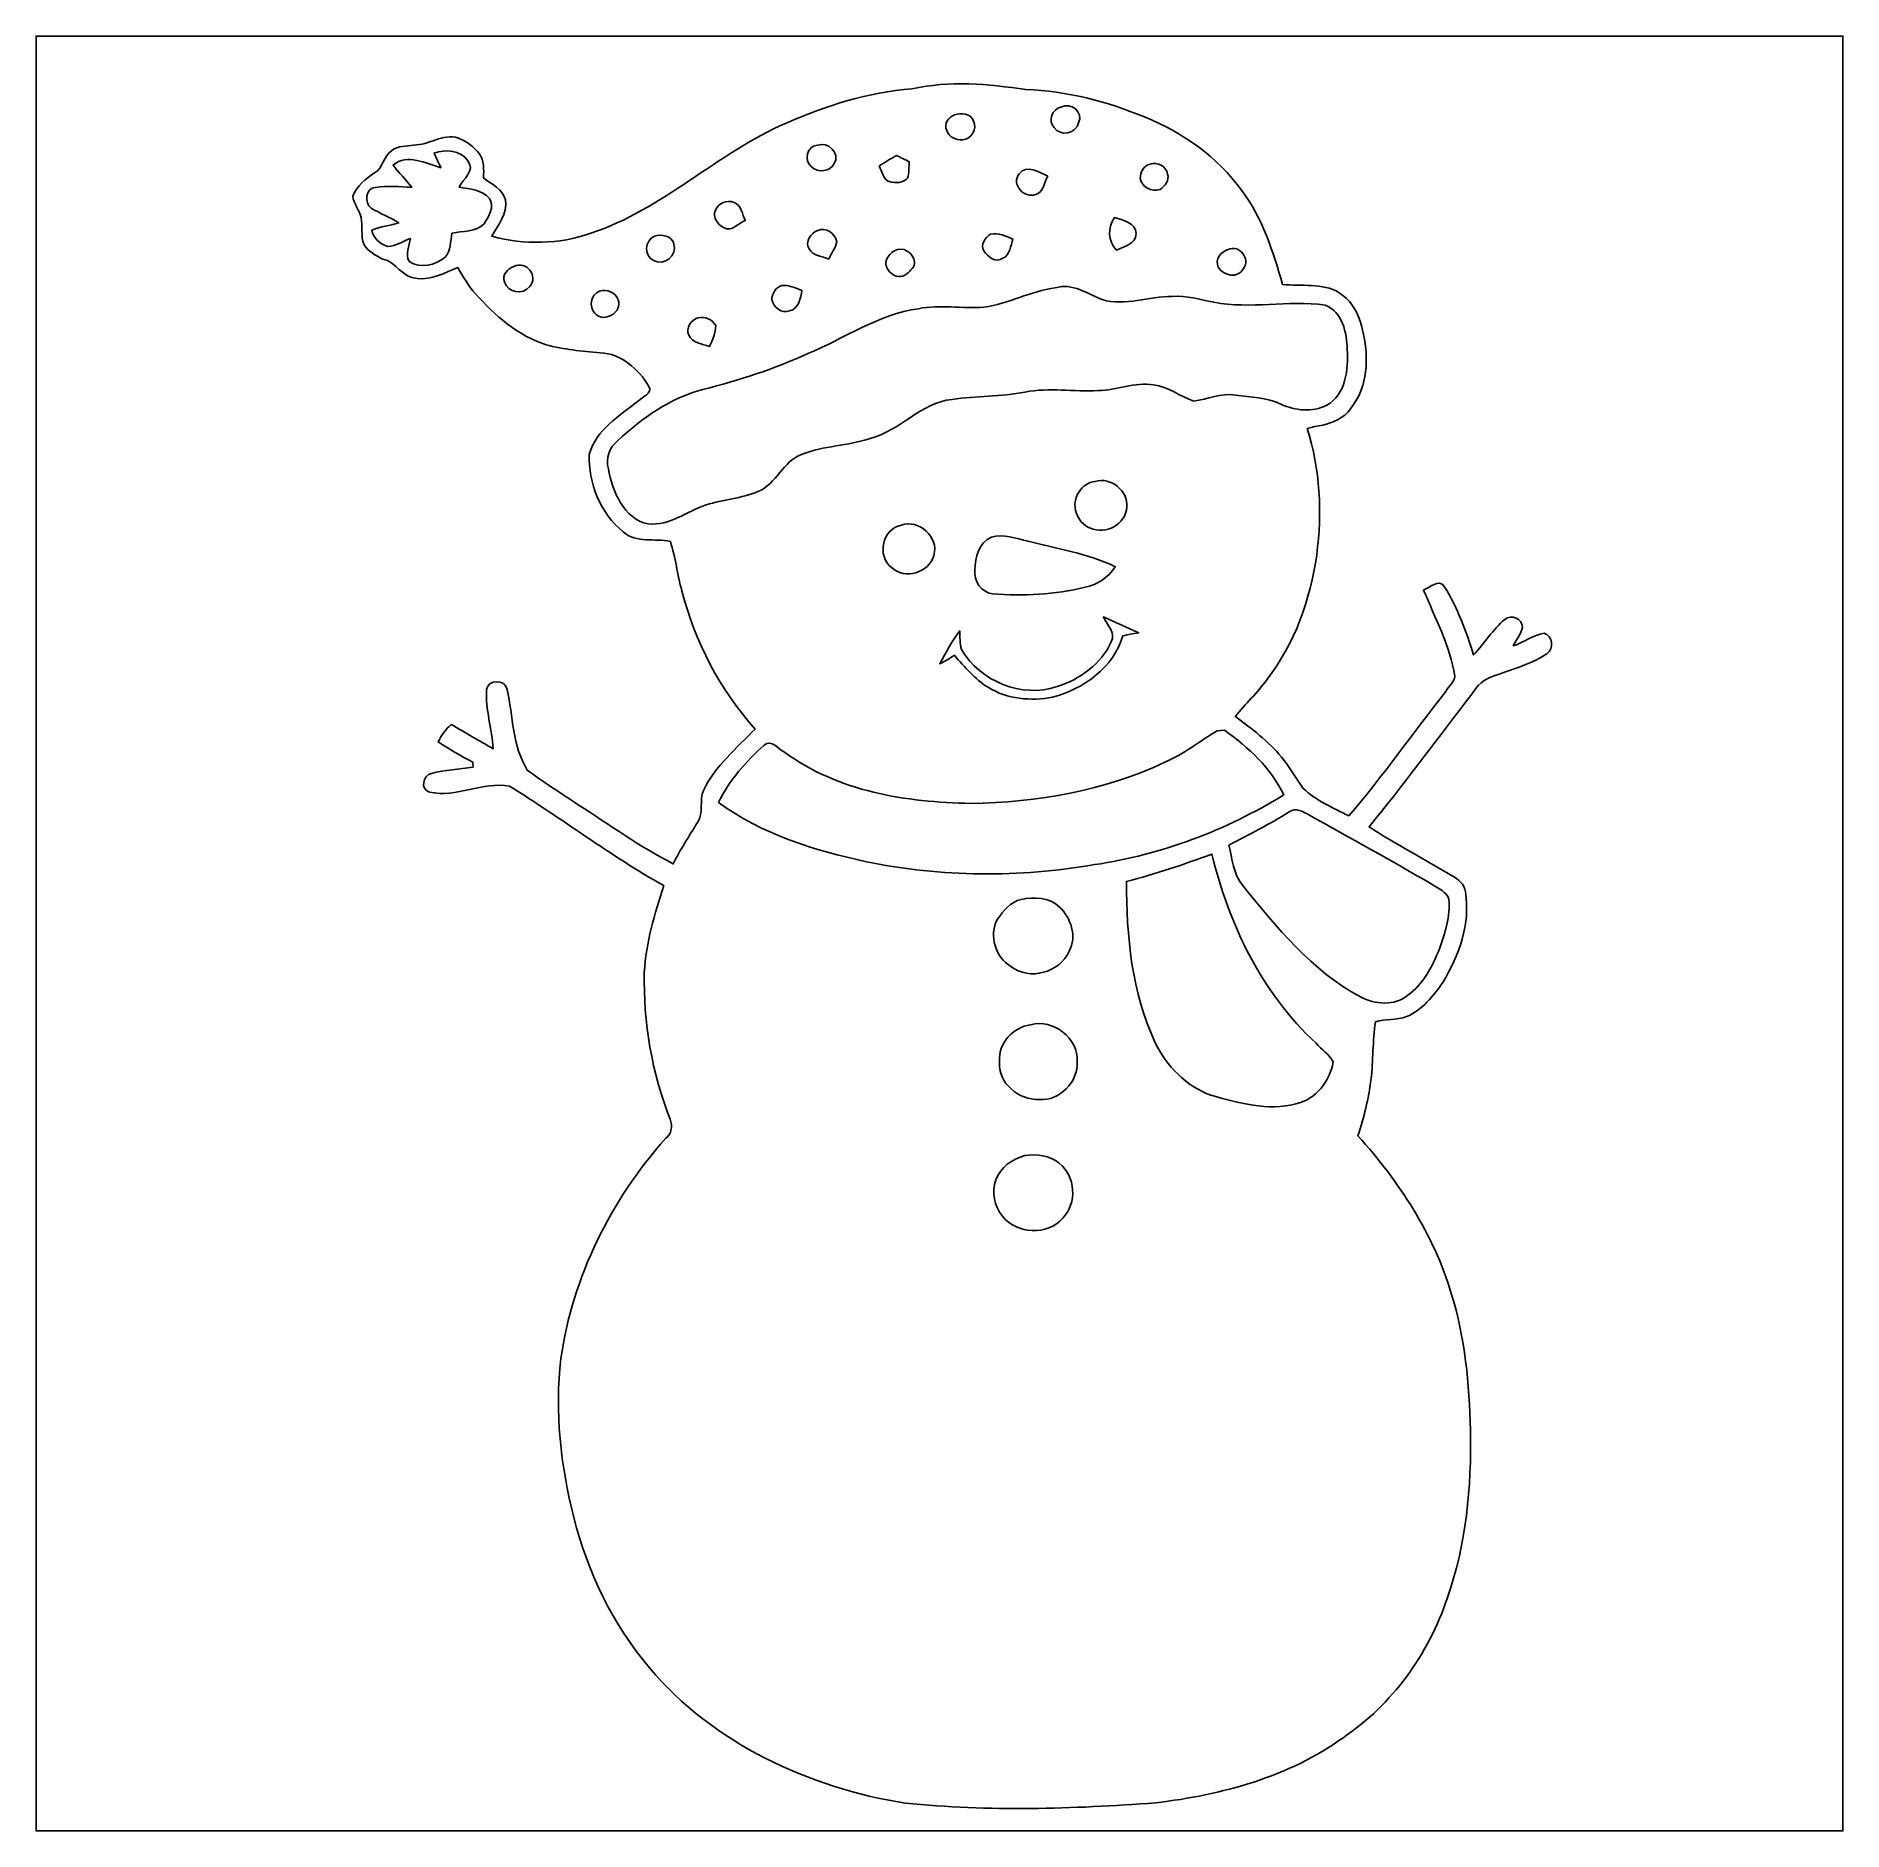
# Model space of a CAD drawing. Header units: centimetres. Extents: x -16.8 to 16.8, y -16.7 to 16.7.
import ezdxf

# ---------------------------------------------------------------- set-up
doc = ezdxf.new("R2010")
doc.units = ezdxf.units.CM
doc.header["$MEASUREMENT"] = 0
doc.layers.add('Layer 1', color=7, linetype='Continuous')

msp = doc.modelspace()

# ---------------------------------------------------------------- linework, layer by layer
at = {"layer": 'Layer 1', "color": 7}
for points, knots in [([(-16.77458, 16.66875), (-16.77458, 16.66875), (16.77458, 16.66875), (16.77458, 16.66875), (16.77458, 16.66875), (16.77458, 16.66875), (16.77458, -16.66875), (16.77458, -16.66875), (16.77458, -16.66875), (16.77458, -16.66875), (-16.77458, -16.66875), (-16.77458, -16.66875), (-16.77458, -16.66875), (-16.77458, -16.66875), (-16.77458, 16.66875), (-16.77458, 16.66875), (-16.77458, 16.66875), (-16.77458, 16.66875), (-16.77458, 16.66875), (-16.77458, 16.66875)], [0, 0, 0, 0, 0.16666667, 0.16666667, 0.16666667, 0.16666667, 0.33333333, 0.33333333, 0.33333333, 0.33333333, 0.5, 0.5, 0.5, 0.5, 0.66666667, 0.66666667, 0.66666667, 0.66666667, 1, 1, 1, 1]), ([(-0.51259, 15.68979), (-1.32398, 15.62982), (-2.10397, 15.37582), (-2.84551, 15.05267), (-2.84551, 15.05267), (-4.12856, 14.50199), (-5.13856, 13.44471), (-6.47594, 13.00656), (-6.47594, 13.00656), (-7.06543, 12.79948), (-7.71172, 12.7889), (-8.31321, 12.95118), (-8.31321, 12.95118), (-8.19573, 13.16249), (-8.01688, 13.36957), (-8.06168, 13.62957), (-8.06168, 13.62957), (-8.11459, 13.83171), (-8.31497, 13.92061), (-8.46843, 14.03597), (-8.46843, 14.03597), (-8.46208, 14.18907), (-8.44832, 14.35947), (-8.5471, 14.48929), (-8.5471, 14.48929), (-8.6487, 14.61276), (-8.78487, 14.71295), (-8.93198, 14.77469), (-8.93198, 14.77469), (-9.22761, 14.87241), (-9.47596, 14.63781), (-9.76524, 14.64557), (-9.76524, 14.64557), (-9.90071, 14.62193), (-10.05558, 14.63393), (-10.17129, 14.54609), (-10.17129, 14.54609), (-10.32087, 14.44096), (-10.33251, 14.224), (-10.4902, 14.12734), (-10.4902, 14.12734), (-10.65389, 14.01833), (-10.82111, 13.88533), (-10.89519, 13.69695), (-10.89519, 13.69695), (-10.8772, 13.55407), (-10.77313, 13.44083), (-10.74138, 13.30184), (-10.74138, 13.30184), (-10.71104, 13.13709), (-10.74667, 12.96211), (-10.69164, 12.8016), (-10.69164, 12.8016), (-10.61261, 12.67178), (-10.4708, 12.59311), (-10.33709, 12.52855), (-10.33709, 12.52855), (-10.08098, 12.47634), (-9.9762, 12.17013), (-9.69963, 12.16836), (-9.69963, 12.16836), (-9.43187, 12.13379), (-9.18351, 12.27737), (-8.94115, 12.36804), (-8.94115, 12.36804), (-8.84414, 12.1987), (-8.74854, 12.02549), (-8.61448, 11.88156), (-8.61448, 11.88156), (-8.25429, 11.47833), (-7.83026, 11.10403), (-7.30673, 10.93576), (-7.30673, 10.93576), (-6.97865, 10.84792), (-6.63963, 10.8137), (-6.30202, 10.78759), (-6.30202, 10.78759), (-5.90832, 10.77313), (-5.58871, 10.48385), (-5.39609, 10.16247), (-5.39609, 10.16247), (-5.32059, 10.02982), (-5.52768, 9.96879), (-5.58941, 9.89295), (-5.58941, 9.89295), (-5.94113, 9.61954), (-6.37681, 9.36025), (-6.50311, 8.90341), (-6.50311, 8.90341), (-6.52039, 8.3693), (-6.29708, 7.79851), (-5.8741, 7.46054), (-5.8741, 7.46054), (-5.63139, 7.24641), (-5.28673, 7.3466), (-4.9971, 7.28133), (-4.9971, 7.28133), (-4.90114, 6.98288), (-4.86939, 6.6675), (-4.78367, 6.36552), (-4.78367, 6.36552), (-4.54096, 5.41726), (-4.07741, 4.52649), (-3.42336, 3.79695), (-3.42336, 3.79695), (-3.77119, 3.44417), (-4.1596, 3.10938), (-4.38468, 2.65889), (-4.38468, 2.65889), (-4.4644, 2.47086), (-4.37056, 2.23838), (-4.49333, 2.06375), (-4.49333, 2.06375), (-4.65032, 1.81081), (-4.81189, 1.55998), (-4.94418, 1.29293), (-4.94418, 1.29293), (-5.56366, 1.6069), (-6.12458, 2.02106), (-6.71019, 2.39148), (-6.71019, 2.39148), (-7.02522, 2.60597), (-7.35154, 2.80423), (-7.65387, 3.03565), (-7.65387, 3.03565), (-7.93397, 3.48262), (-7.91633, 4.03507), (-8.02852, 4.53425), (-8.02852, 4.53425), (-8.05815, 4.7244), (-8.39399, 4.72369), (-8.40916, 4.53002), (-8.40916, 4.53002), (-8.43245, 4.15749), (-8.31356, 3.79906), (-8.28604, 3.43076), (-8.28604, 3.43076), (-8.54851, 3.57752), (-8.80533, 3.73345), (-9.06674, 3.88232), (-9.06674, 3.88232), (-9.16799, 3.79201), (-9.25407, 3.68547), (-9.30981, 3.55988), (-9.30981, 3.55988), (-9.10378, 3.42053), (-8.88753, 3.29741), (-8.66528, 3.18488), (-8.66528, 3.18488), (-8.66422, 3.16159), (-8.66211, 3.11432), (-8.66069, 3.09104), (-8.66069, 3.09104), (-8.91787, 3.05047), (-9.18069, 3.03671), (-9.43328, 2.97392), (-9.43328, 2.97392), (-9.59414, 2.93688), (-9.64565, 2.68323), (-9.47314, 2.62678), (-9.47314, 2.62678), (-8.9729, 2.51531), (-8.48078, 2.82293), (-7.9823, 2.73967), (-7.9823, 2.73967), (-7.02098, 2.13536), (-6.11011, 1.44921), (-5.12022, 0.88865), (-5.12022, 0.88865), (-5.28849, 0.36442), (-5.45077, -0.16933), (-5.48146, -0.72284), (-5.48146, -0.72284), (-5.50298, -1.65065), (-5.33964, -2.58339), (-5.00204, -3.44805), (-5.00204, -3.44805), (-4.95476, -3.57576), (-4.96605, -3.71757), (-5.08423, -3.80471), (-5.08423, -3.80471), (-6.09988, -4.94841), (-6.81461, -6.37469), (-7.02839, -7.89552), (-7.02839, -7.89552), (-7.15045, -8.8833), (-7.03157, -9.88695), (-6.78991, -10.84792), (-6.78991, -10.84792), (-6.53309, -11.86533), (-6.06601, -12.83794), (-5.38586, -13.64086), (-5.38586, -13.64086), (-4.19806, -15.04703), (-2.42782, -15.86759), (-0.63359, -16.15334), (-0.63359, -16.15334), (0.91122, -16.31033), (2.46944, -16.26094), (4.01567, -16.14876), (4.01567, -16.14876), (5.23981, -15.99706), (6.48229, -15.67074), (7.49441, -14.93767), (7.49441, -14.93767), (8.40317, -14.32525), (9.08121, -13.38968), (9.42446, -12.35251), (9.42446, -12.35251), (9.785, -11.35345), (9.87778, -10.27994), (9.86014, -9.22479), (9.86014, -9.22479), (9.83827, -8.3693), (9.76136, -7.50641), (9.50313, -6.6862), (9.50313, -6.6862), (9.17822, -5.58518), (8.53193, -4.60551), (7.77099, -3.75673), (7.77099, -3.75673), (7.8807, -3.41736), (7.9689, -3.06987), (8.01158, -2.71533), (8.01158, -2.71533), (8.05674, -2.35903), (8.03875, -1.99637), (8.0959, -1.64183), (8.0959, -1.64183), (8.28252, -1.58433), (8.48677, -1.61114), (8.67128, -1.54411), (8.67128, -1.54411), (8.96726, -1.42593), (9.1634, -1.16099), (9.34508, -0.91299), (9.34508, -0.91299), (9.64565, -0.4131), (9.86014, 0.18098), (9.76771, 0.77153), (9.76771, 0.77153), (9.74831, 0.9144), (9.63048, 1.01565), (9.50877, 1.07703), (9.50877, 1.07703), (9.00148, 1.3843), (8.47513, 1.65982), (7.9756, 1.98014), (7.9756, 1.98014), (8.59684, 2.73614), (9.1761, 3.52531), (9.773, 4.30071), (9.773, 4.30071), (9.89965, 4.45347), (9.98996, 4.65631), (10.18293, 4.73639), (10.18293, 4.73639), (10.54735, 4.89056), (10.94564, 4.97664), (11.28042, 5.19536), (11.28042, 5.19536), (11.41236, 5.28391), (11.38661, 5.53861), (11.22715, 5.57706), (11.22715, 5.57706), (11.02078, 5.54602), (10.85109, 5.40738), (10.65459, 5.34353), (10.65459, 5.34353), (10.71104, 5.45924), (10.79817, 5.56401), (10.8271, 5.69172), (10.8271, 5.69172), (10.8137, 5.84306), (10.62567, 5.9376), (10.49831, 5.8353), (10.49831, 5.8353), (10.27148, 5.64868), (10.12119, 5.38621), (9.91835, 5.1756), (9.91835, 5.1756), (9.77477, 5.61375), (9.62166, 6.05508), (9.37366, 6.44666), (9.37366, 6.44666), (9.27417, 6.59694), (9.09849, 6.4202), (8.98701, 6.37963), (8.98701, 6.37963), (9.20679, 5.85611), (9.47526, 5.34564), (9.56874, 4.77943), (9.56874, 4.77943), (9.56239, 4.6669), (9.44845, 4.59317), (9.40188, 4.49792), (9.40188, 4.49792), (8.79616, 3.73098), (8.23842, 2.92594), (7.6006, 2.1844), (7.6006, 2.1844), (7.30779, 2.33609), (6.99629, 2.46486), (6.75428, 2.69558), (6.75428, 2.69558), (6.60788, 2.88184), (6.50275, 3.09739), (6.34788, 3.27731), (6.34788, 3.27731), (6.1087, 3.5754), (5.7972, 3.80224), (5.49451, 4.03049), (5.49451, 4.03049), (5.67972, 4.26649), (5.90338, 4.47005), (6.07942, 4.71382), (6.07942, 4.71382), (6.59694, 5.38304), (6.88834, 6.20395), (7.0037, 7.03615), (7.0037, 7.03615), (7.11094, 7.81756), (7.06473, 8.62401), (6.83013, 9.37895), (6.83013, 9.37895), (7.01604, 9.4361), (7.2196, 9.44245), (7.38999, 9.54405), (7.38999, 9.54405), (7.59072, 9.6326), (7.69514, 9.83509), (7.79921, 10.01466), (7.79921, 10.01466), (7.98583, 10.44293), (7.94456, 10.93788), (7.80979, 11.37532), (7.80979, 11.37532), (7.74735, 11.5884), (7.60906, 11.77996), (7.42386, 11.90272), (7.42386, 11.90272), (7.10847, 12.09322), (6.7183, 12.01561), (6.37046, 12.05724), (6.37046, 12.05724), (6.19231, 12.66507), (6.0011, 13.28773), (5.61481, 13.79996), (5.61481, 13.79996), (5.16749, 14.42544), (4.51203, 14.87911), (3.80612, 15.16768), (3.80612, 15.16768), (3.10691, 15.45625), (2.36185, 15.65099), (1.60373, 15.67568), (1.60373, 15.67568), (0.90311, 15.78222), (0.18662, 15.8429), (-0.51259, 15.68979)], [0, 0, 0, 0, 0.01098901, 0.01098901, 0.01098901, 0.01098901, 0.02197802, 0.02197802, 0.02197802, 0.02197802, 0.03296703, 0.03296703, 0.03296703, 0.03296703, 0.04395604, 0.04395604, 0.04395604, 0.04395604, 0.05494505, 0.05494505, 0.05494505, 0.05494505, 0.06593407, 0.06593407, 0.06593407, 0.06593407, 0.07692308, 0.07692308, 0.07692308, 0.07692308, 0.08791209, 0.08791209, 0.08791209, 0.08791209, 0.0989011, 0.0989011, 0.0989011, 0.0989011, 0.10989011, 0.10989011, 0.10989011, 0.10989011, 0.12087912, 0.12087912, 0.12087912, 0.12087912, 0.13186813, 0.13186813, 0.13186813, 0.13186813, 0.14285714, 0.14285714, 0.14285714, 0.14285714, 0.15384615, 0.15384615, 0.15384615, 0.15384615, 0.16483516, 0.16483516, 0.16483516, 0.16483516, 0.17582418, 0.17582418, 0.17582418, 0.17582418, 0.18681319, 0.18681319, 0.18681319, 0.18681319, 0.1978022, 0.1978022, 0.1978022, 0.1978022, 0.20879121, 0.20879121, 0.20879121, 0.20879121, 0.21978022, 0.21978022, 0.21978022, 0.21978022, 0.23076923, 0.23076923, 0.23076923, 0.23076923, 0.24175824, 0.24175824, 0.24175824, 0.24175824, 0.25274725, 0.25274725, 0.25274725, 0.25274725, 0.26373626, 0.26373626, 0.26373626, 0.26373626, 0.27472527, 0.27472527, 0.27472527, 0.27472527, 0.28571429, 0.28571429, 0.28571429, 0.28571429, 0.2967033, 0.2967033, 0.2967033, 0.2967033, 0.30769231, 0.30769231, 0.30769231, 0.30769231, 0.31868132, 0.31868132, 0.31868132, 0.31868132, 0.32967033, 0.32967033, 0.32967033, 0.32967033, 0.34065934, 0.34065934, 0.34065934, 0.34065934, 0.35164835, 0.35164835, 0.35164835, 0.35164835, 0.36263736, 0.36263736, 0.36263736, 0.36263736, 0.37362637, 0.37362637, 0.37362637, 0.37362637, 0.38461538, 0.38461538, 0.38461538, 0.38461538, 0.3956044, 0.3956044, 0.3956044, 0.3956044, 0.40659341, 0.40659341, 0.40659341, 0.40659341, 0.41758242, 0.41758242, 0.41758242, 0.41758242, 0.42857143, 0.42857143, 0.42857143, 0.42857143, 0.43956044, 0.43956044, 0.43956044, 0.43956044, 0.45054945, 0.45054945, 0.45054945, 0.45054945, 0.46153846, 0.46153846, 0.46153846, 0.46153846, 0.47252747, 0.47252747, 0.47252747, 0.47252747, 0.48351648, 0.48351648, 0.48351648, 0.48351648, 0.49450549, 0.49450549, 0.49450549, 0.49450549, 0.50549451, 0.50549451, 0.50549451, 0.50549451, 0.51648352, 0.51648352, 0.51648352, 0.51648352, 0.52747253, 0.52747253, 0.52747253, 0.52747253, 0.53846154, 0.53846154, 0.53846154, 0.53846154, 0.54945055, 0.54945055, 0.54945055, 0.54945055, 0.56043956, 0.56043956, 0.56043956, 0.56043956, 0.57142857, 0.57142857, 0.57142857, 0.57142857, 0.58241758, 0.58241758, 0.58241758, 0.58241758, 0.59340659, 0.59340659, 0.59340659, 0.59340659, 0.6043956, 0.6043956, 0.6043956, 0.6043956, 0.61538462, 0.61538462, 0.61538462, 0.61538462, 0.62637363, 0.62637363, 0.62637363, 0.62637363, 0.63736264, 0.63736264, 0.63736264, 0.63736264, 0.64835165, 0.64835165, 0.64835165, 0.64835165, 0.65934066, 0.65934066, 0.65934066, 0.65934066, 0.67032967, 0.67032967, 0.67032967, 0.67032967, 0.68131868, 0.68131868, 0.68131868, 0.68131868, 0.69230769, 0.69230769, 0.69230769, 0.69230769, 0.7032967, 0.7032967, 0.7032967, 0.7032967, 0.71428571, 0.71428571, 0.71428571, 0.71428571, 0.72527473, 0.72527473, 0.72527473, 0.72527473, 0.73626374, 0.73626374, 0.73626374, 0.73626374, 0.74725275, 0.74725275, 0.74725275, 0.74725275, 0.75824176, 0.75824176, 0.75824176, 0.75824176, 0.76923077, 0.76923077, 0.76923077, 0.76923077, 0.78021978, 0.78021978, 0.78021978, 0.78021978, 0.79120879, 0.79120879, 0.79120879, 0.79120879, 0.8021978, 0.8021978, 0.8021978, 0.8021978, 0.81318681, 0.81318681, 0.81318681, 0.81318681, 0.82417582, 0.82417582, 0.82417582, 0.82417582, 0.83516484, 0.83516484, 0.83516484, 0.83516484, 0.84615385, 0.84615385, 0.84615385, 0.84615385, 0.85714286, 0.85714286, 0.85714286, 0.85714286, 0.86813187, 0.86813187, 0.86813187, 0.86813187, 0.87912088, 0.87912088, 0.87912088, 0.87912088, 0.89010989, 0.89010989, 0.89010989, 0.89010989, 0.9010989, 0.9010989, 0.9010989, 0.9010989, 0.91208791, 0.91208791, 0.91208791, 0.91208791, 0.92307692, 0.92307692, 0.92307692, 0.92307692, 0.93406593, 0.93406593, 0.93406593, 0.93406593, 0.94505495, 0.94505495, 0.94505495, 0.94505495, 0.95604396, 0.95604396, 0.95604396, 0.95604396, 0.96703297, 0.96703297, 0.96703297, 0.96703297, 0.97802198, 0.97802198, 0.97802198, 0.97802198, 1, 1, 1, 1]), ([(2.25425, 15.35183), (2.43664, 15.44602), (2.68252, 15.26152), (2.58092, 15.05726), (2.58092, 15.05726), (2.53647, 14.8523), (2.24367, 14.79867), (2.12937, 14.97189), (2.12937, 14.97189), (2.00836, 15.09289), (2.09621, 15.31514), (2.25425, 15.35183)], [0, 0, 0, 0, 0.25, 0.25, 0.25, 0.25, 0.5, 0.5, 0.5, 0.5, 1, 1, 1, 1]), ([(0.28046, 15.20896), (0.39899, 15.24776), (0.58244, 15.23012), (0.63253, 15.0943), (0.63253, 15.0943), (0.70167, 14.94296), (0.59443, 14.75317), (0.43074, 14.74258), (0.43074, 14.74258), (0.31327, 14.7387), (0.16933, 14.79409), (0.13511, 14.91756), (0.13511, 14.91756), (0.07373, 15.04703), (0.17216, 15.16309), (0.28046, 15.20896)], [0, 0, 0, 0, 0.2, 0.2, 0.2, 0.2, 0.4, 0.4, 0.4, 0.4, 0.6, 0.6, 0.6, 0.6, 1, 1, 1, 1]), ([(-9.38601, 14.49705), (-9.1634, 14.56549), (-8.90094, 14.55984), (-8.75665, 14.34959), (-8.75665, 14.34959), (-8.60989, 14.17814), (-8.84696, 14.0141), (-8.91999, 13.86381), (-8.91999, 13.86381), (-8.72561, 13.82783), (-8.4963, 13.81689), (-8.35836, 13.65497), (-8.35836, 13.65497), (-8.255, 13.49975), (-8.36895, 13.31489), (-8.45644, 13.18331), (-8.45644, 13.18331), (-8.60672, 13.02103), (-8.85649, 13.05313), (-9.05334, 13.00586), (-9.05334, 13.00586), (-9.0865, 12.86263), (-9.06357, 12.67919), (-9.17893, 12.56594), (-9.17893, 12.56594), (-9.35461, 12.41354), (-9.64636, 12.33911), (-9.84673, 12.48516), (-9.84673, 12.48516), (-9.92893, 12.61533), (-9.83721, 12.77197), (-9.82521, 12.9099), (-9.82521, 12.9099), (-9.96456, 12.85981), (-10.09368, 12.76703), (-10.24502, 12.75962), (-10.24502, 12.75962), (-10.38296, 12.80125), (-10.51666, 12.91907), (-10.54135, 13.06654), (-10.54135, 13.06654), (-10.3826, 13.13497), (-10.20692, 13.14767), (-10.04253, 13.19953), (-10.04253, 13.19953), (-10.19881, 13.3156), (-10.39213, 13.36428), (-10.55053, 13.47576), (-10.55053, 13.47576), (-10.6934, 13.56642), (-10.6553, 13.849), (-10.47327, 13.85993), (-10.47327, 13.85993), (-10.24961, 13.88604), (-10.02348, 13.87404), (-9.79911, 13.86064), (-9.79911, 13.86064), (-9.91059, 14.0014), (-10.03723, 14.12946), (-10.14659, 14.27233), (-10.14659, 14.27233), (-9.87989, 14.49352), (-9.53946, 14.3002), (-9.25724, 14.22329), (-9.25724, 14.22329), (-9.30099, 14.31431), (-9.34544, 14.40462), (-9.38601, 14.49705)], [0, 0, 0, 0, 0.05555556, 0.05555556, 0.05555556, 0.05555556, 0.11111111, 0.11111111, 0.11111111, 0.11111111, 0.16666667, 0.16666667, 0.16666667, 0.16666667, 0.22222222, 0.22222222, 0.22222222, 0.22222222, 0.27777778, 0.27777778, 0.27777778, 0.27777778, 0.33333333, 0.33333333, 0.33333333, 0.33333333, 0.38888889, 0.38888889, 0.38888889, 0.38888889, 0.44444444, 0.44444444, 0.44444444, 0.44444444, 0.5, 0.5, 0.5, 0.5, 0.55555556, 0.55555556, 0.55555556, 0.55555556, 0.61111111, 0.61111111, 0.61111111, 0.61111111, 0.66666667, 0.66666667, 0.66666667, 0.66666667, 0.72222222, 0.72222222, 0.72222222, 0.72222222, 0.77777778, 0.77777778, 0.77777778, 0.77777778, 0.83333333, 0.83333333, 0.83333333, 0.83333333, 0.88888889, 0.88888889, 0.88888889, 0.88888889, 1, 1, 1, 1]), ([(-2.26166, 14.64275), (-2.06622, 14.72177), (-1.84079, 14.484), (-1.95439, 14.30302), (-1.95439, 14.30302), (-2.02953, 14.14992), (-2.25531, 14.12628), (-2.37525, 14.23987), (-2.37525, 14.23987), (-2.52871, 14.34536), (-2.45921, 14.64663), (-2.26166, 14.64275)], [0, 0, 0, 0, 0.25, 0.25, 0.25, 0.25, 0.5, 0.5, 0.5, 0.5, 1, 1, 1, 1]), ([(-1.11725, 14.25646), (-1.01247, 14.32278), (-0.90699, 14.38981), (-0.79869, 14.45154), (-0.79869, 14.45154), (-0.73942, 14.42261), (-0.62124, 14.36476), (-0.56198, 14.33583), (-0.56198, 14.33583), (-0.57115, 14.23494), (-0.56162, 14.13016), (-0.59267, 14.03244), (-0.59267, 14.03244), (-0.67134, 13.9386), (-0.81386, 13.93754), (-0.92498, 13.96118), (-0.92498, 13.96118), (-1.05128, 13.99822), (-1.06398, 14.16191), (-1.11725, 14.25646)], [0, 0, 0, 0, 0.16666667, 0.16666667, 0.16666667, 0.16666667, 0.33333333, 0.33333333, 0.33333333, 0.33333333, 0.5, 0.5, 0.5, 0.5, 0.66666667, 0.66666667, 0.66666667, 0.66666667, 1, 1, 1, 1]), ([(1.48131, 14.11005), (1.60937, 14.29491), (1.86161, 14.14357), (2.00872, 14.06596), (2.00872, 14.06596), (1.94874, 13.95836), (1.93216, 13.77103), (1.78788, 13.72976), (1.78788, 13.72976), (1.58115, 13.6398), (1.31833, 13.91885), (1.48131, 14.11005)], [0, 0, 0, 0, 0.25, 0.25, 0.25, 0.25, 0.5, 0.5, 0.5, 0.5, 1, 1, 1, 1]), ([(3.91125, 14.29314), (4.05095, 14.34042), (4.20723, 14.24799), (4.23474, 14.10758), (4.23474, 14.10758), (4.27426, 13.99258), (4.18747, 13.87969), (4.09575, 13.81972), (4.09575, 13.81972), (3.94194, 13.76751), (3.75285, 13.86381), (3.7278, 14.02574), (3.7278, 14.02574), (3.72428, 14.14074), (3.79377, 14.26457), (3.91125, 14.29314)], [0, 0, 0, 0, 0.2, 0.2, 0.2, 0.2, 0.4, 0.4, 0.4, 0.4, 0.6, 0.6, 0.6, 0.6, 1, 1, 1, 1]), ([(-4.16066, 13.4366), (-4.10845, 13.56642), (-3.94758, 13.63557), (-3.81494, 13.57877), (-3.81494, 13.57877), (-3.68018, 13.52903), (-3.66289, 13.3537), (-3.60363, 13.24645), (-3.60363, 13.24645), (-3.72921, 13.19812), (-3.85339, 13.02949), (-4.0005, 13.10675), (-4.0005, 13.10675), (-4.11868, 13.16037), (-4.22169, 13.30678), (-4.16066, 13.4366)], [0, 0, 0, 0, 0.2, 0.2, 0.2, 0.2, 0.4, 0.4, 0.4, 0.4, 0.6, 0.6, 0.6, 0.6, 1, 1, 1, 1]), ([(-2.26166, 13.05913), (-2.10538, 13.1258), (-1.93887, 13.00162), (-1.90606, 12.85205), (-1.90606, 12.85205), (-1.92864, 12.73422), (-2.01119, 12.63721), (-2.05775, 12.52855), (-2.05775, 12.52855), (-2.17593, 12.57935), (-2.3495, 12.58711), (-2.42076, 12.71517), (-2.42076, 12.71517), (-2.50261, 12.8457), (-2.39183, 13.01432), (-2.26166, 13.05913)], [0, 0, 0, 0, 0.2, 0.2, 0.2, 0.2, 0.4, 0.4, 0.4, 0.4, 0.6, 0.6, 0.6, 0.6, 1, 1, 1, 1]), ([(3.25049, 13.29761), (3.39866, 13.25492), (3.64984, 13.20377), (3.65019, 12.99986), (3.65019, 12.99986), (3.6516, 12.81007), (3.41842, 12.75433), (3.28612, 12.69436), (3.28612, 12.69436), (3.11785, 12.86686), (3.12103, 13.10358), (3.25049, 13.29761)], [0, 0, 0, 0, 0.25, 0.25, 0.25, 0.25, 0.5, 0.5, 0.5, 0.5, 1, 1, 1, 1]), ([(-5.29484, 12.95541), (-5.16643, 12.99492), (-4.96852, 12.96458), (-4.93219, 12.81077), (-4.93219, 12.81077), (-4.8581, 12.59346), (-5.11387, 12.38638), (-5.31142, 12.5028), (-5.31142, 12.5028), (-5.49346, 12.59522), (-5.47441, 12.86969), (-5.29484, 12.95541)], [0, 0, 0, 0, 0.25, 0.25, 0.25, 0.25, 0.5, 0.5, 0.5, 0.5, 1, 1, 1, 1]), ([(-0.78211, 12.7067), (-0.61524, 12.75362), (-0.42616, 12.57688), (-0.46955, 12.40226), (-0.46955, 12.40226), (-0.51858, 12.32888), (-0.58067, 12.26961), (-0.65476, 12.2241), (-0.65476, 12.2241), (-0.83785, 12.12109), (-1.09291, 12.39485), (-0.95956, 12.56524), (-0.95956, 12.56524), (-0.91687, 12.62909), (-0.85513, 12.6813), (-0.78211, 12.7067)], [0, 0, 0, 0, 0.2, 0.2, 0.2, 0.2, 0.4, 0.4, 0.4, 0.4, 0.6, 0.6, 0.6, 0.6, 1, 1, 1, 1]), ([(0.94897, 12.99104), (1.09679, 13.02067), (1.23225, 12.95753), (1.36137, 12.89897), (1.36137, 12.89897), (1.32115, 12.77832), (1.31057, 12.60757), (1.17863, 12.54231), (1.17863, 12.54231), (1.04951, 12.45164), (0.88971, 12.56312), (0.82621, 12.6813), (0.82621, 12.6813), (0.75036, 12.79596), (0.85196, 12.92895), (0.94897, 12.99104)], [0, 0, 0, 0, 0.2, 0.2, 0.2, 0.2, 0.4, 0.4, 0.4, 0.4, 0.6, 0.6, 0.6, 0.6, 1, 1, 1, 1]), ([(5.35905, 12.70353), (5.56966, 12.81007), (5.78309, 12.52079), (5.64374, 12.35004), (5.64374, 12.35004), (5.55378, 12.16025), (5.26415, 12.21034), (5.17701, 12.37897), (5.17701, 12.37897), (5.10928, 12.52855), (5.22499, 12.66719), (5.35905, 12.70353)], [0, 0, 0, 0, 0.25, 0.25, 0.25, 0.25, 0.5, 0.5, 0.5, 0.5, 1, 1, 1, 1]), ([(-7.90575, 12.38779), (-7.67574, 12.51797), (-7.43691, 12.19659), (-7.60906, 12.01879), (-7.60906, 12.01879), (-7.73501, 11.84945), (-8.01934, 11.90237), (-8.07685, 12.10486), (-8.07685, 12.10486), (-8.12871, 12.22551), (-8.02111, 12.35816), (-7.90575, 12.38779)], [0, 0, 0, 0, 0.25, 0.25, 0.25, 0.25, 0.5, 0.5, 0.5, 0.5, 1, 1, 1, 1]), ([(2.15018, 11.99339), (2.47227, 12.09075), (2.74038, 11.88402), (3.02189, 11.77361), (3.02189, 11.77361), (3.45511, 11.64555), (3.88585, 11.84275), (4.32117, 11.83358), (4.32117, 11.83358), (4.5847, 11.85898), (4.83694, 11.77149), (5.09305, 11.72633), (5.09305, 11.72633), (5.77532, 11.59122), (6.47312, 11.76867), (7.15857, 11.67377), (7.15857, 11.67377), (7.48453, 11.55488), (7.56391, 11.15519), (7.57167, 10.84898), (7.57167, 10.84898), (7.59248, 10.47997), (7.54874, 10.01536), (7.19208, 9.8111), (7.19208, 9.8111), (6.92503, 9.67669), (6.60435, 9.70986), (6.34012, 9.83262), (6.34012, 9.83262), (6.07554, 9.95609), (5.77991, 9.96491), (5.49522, 10.00054), (5.49522, 10.00054), (5.22852, 10.05099), (4.98052, 9.91729), (4.72122, 9.88907), (4.72122, 9.88907), (4.46652, 9.97267), (4.25062, 10.16706), (3.97439, 10.18857), (3.97439, 10.18857), (3.62444, 10.25419), (3.29177, 10.08662), (2.94464, 10.08662), (2.94464, 10.08662), (2.49308, 10.05981), (2.03623, 10.14448), (1.58891, 10.05769), (1.58891, 10.05769), (1.14159, 9.96632), (0.68263, 9.98714), (0.23283, 9.92152), (0.23283, 9.92152), (-0.35137, 9.85485), (-0.73237, 9.33521), (-1.28976, 9.19692), (-1.28976, 9.19692), (-1.70004, 9.05439), (-2.14877, 9.06251), (-2.55235, 8.90094), (-2.55235, 8.90094), (-2.91148, 8.77676), (-3.02436, 8.34919), (-3.37079, 8.20773), (-3.37079, 8.20773), (-3.67947, 8.0832), (-4.01602, 8.06168), (-4.33141, 7.96219), (-4.33141, 7.96219), (-4.68806, 7.84013), (-5.01579, 7.5692), (-5.41055, 7.6073), (-5.41055, 7.6073), (-5.87022, 7.70326), (-6.06884, 8.21761), (-6.14786, 8.63), (-6.14786, 8.63), (-6.20748, 8.8265), (-6.12775, 9.02617), (-5.97888, 9.15352), (-5.97888, 9.15352), (-5.52309, 9.57192), (-4.99921, 9.94904), (-4.39173, 10.10461), (-4.39173, 10.10461), (-3.7278, 10.27642), (-3.07128, 10.48314), (-2.44793, 10.77172), (-2.44793, 10.77172), (-1.76248, 11.05006), (-1.13841, 11.50338), (-0.39017, 11.60604), (-0.39017, 11.60604), (0.01164, 11.68435), (0.41981, 11.60427), (0.82444, 11.63391), (0.82444, 11.63391), (1.28129, 11.69599), (1.69263, 11.93341), (2.15018, 11.99339)], [0, 0, 0, 0, 0.03846154, 0.03846154, 0.03846154, 0.03846154, 0.07692308, 0.07692308, 0.07692308, 0.07692308, 0.11538462, 0.11538462, 0.11538462, 0.11538462, 0.15384615, 0.15384615, 0.15384615, 0.15384615, 0.19230769, 0.19230769, 0.19230769, 0.19230769, 0.23076923, 0.23076923, 0.23076923, 0.23076923, 0.26923077, 0.26923077, 0.26923077, 0.26923077, 0.30769231, 0.30769231, 0.30769231, 0.30769231, 0.34615385, 0.34615385, 0.34615385, 0.34615385, 0.38461538, 0.38461538, 0.38461538, 0.38461538, 0.42307692, 0.42307692, 0.42307692, 0.42307692, 0.46153846, 0.46153846, 0.46153846, 0.46153846, 0.5, 0.5, 0.5, 0.5, 0.53846154, 0.53846154, 0.53846154, 0.53846154, 0.57692308, 0.57692308, 0.57692308, 0.57692308, 0.61538462, 0.61538462, 0.61538462, 0.61538462, 0.65384615, 0.65384615, 0.65384615, 0.65384615, 0.69230769, 0.69230769, 0.69230769, 0.69230769, 0.73076923, 0.73076923, 0.73076923, 0.73076923, 0.76923077, 0.76923077, 0.76923077, 0.76923077, 0.80769231, 0.80769231, 0.80769231, 0.80769231, 0.84615385, 0.84615385, 0.84615385, 0.84615385, 0.88461538, 0.88461538, 0.88461538, 0.88461538, 0.92307692, 0.92307692, 0.92307692, 0.92307692, 1, 1, 1, 1]), ([(-6.31649, 11.92953), (-6.18137, 11.97998), (-6.01063, 11.91119), (-5.96935, 11.77114), (-5.96935, 11.77114), (-5.86634, 11.54606), (-6.2551, 11.32029), (-6.39763, 11.52384), (-6.39763, 11.52384), (-6.51581, 11.64837), (-6.47735, 11.86251), (-6.31649, 11.92953)], [0, 0, 0, 0, 0.25, 0.25, 0.25, 0.25, 0.5, 0.5, 0.5, 0.5, 1, 1, 1, 1]), ([(-2.93335, 12.03748), (-2.79929, 12.04666), (-2.67653, 11.99409), (-2.55552, 11.94647), (-2.55552, 11.94647), (-2.57845, 11.80853), (-2.61197, 11.59933), (-2.78306, 11.56794), (-2.78306, 11.56794), (-2.93688, 11.50655), (-3.07693, 11.63249), (-3.11503, 11.76902), (-3.11503, 11.76902), (-3.1115, 11.8805), (-3.04306, 12.00009), (-2.93335, 12.03748)], [0, 0, 0, 0, 0.2, 0.2, 0.2, 0.2, 0.4, 0.4, 0.4, 0.4, 0.6, 0.6, 0.6, 0.6, 1, 1, 1, 1]), ([(-4.48486, 11.43529), (-4.35293, 11.4748), (-4.2231, 11.40072), (-4.15431, 11.29347), (-4.15431, 11.29347), (-4.16631, 11.15589), (-4.20617, 11.02572), (-4.27355, 10.90295), (-4.27355, 10.90295), (-4.39914, 10.95516), (-4.59458, 10.96716), (-4.6549, 11.11638), (-4.6549, 11.11638), (-4.71593, 11.24585), (-4.61504, 11.40107), (-4.48486, 11.43529)], [0, 0, 0, 0, 0.2, 0.2, 0.2, 0.2, 0.4, 0.4, 0.4, 0.4, 0.6, 0.6, 0.6, 0.6, 1, 1, 1, 1]), ([(2.89031, 8.39717), (3.18382, 8.48501), (3.50626, 8.2236), (3.47698, 7.9181), (3.47698, 7.9181), (3.46216, 7.60271), (3.08151, 7.39846), (2.80317, 7.53039), (2.80317, 7.53039), (2.54388, 7.62212), (2.42676, 7.97913), (2.59327, 8.20208), (2.59327, 8.20208), (2.65077, 8.31356), (2.76789, 8.38271), (2.89031, 8.39717)], [0, 0, 0, 0, 0.2, 0.2, 0.2, 0.2, 0.4, 0.4, 0.4, 0.4, 0.6, 0.6, 0.6, 0.6, 1, 1, 1, 1]), ([(-0.70803, 7.58578), (-0.38629, 7.7022), (-0.00176, 7.35965), (-0.10654, 7.02416), (-0.10654, 7.02416), (-0.19262, 6.70031), (-0.64382, 6.56449), (-0.89147, 6.79909), (-0.89147, 6.79909), (-1.16875, 7.01216), (-1.06257, 7.52087), (-0.70803, 7.58578)], [0, 0, 0, 0, 0.25, 0.25, 0.25, 0.25, 0.5, 0.5, 0.5, 0.5, 1, 1, 1, 1]), ([(0.96273, 7.36177), (1.19062, 7.43479), (1.41852, 7.32966), (1.64147, 7.2898), (1.64147, 7.2898), (2.1844, 7.14163), (2.75272, 7.06155), (3.26319, 6.8132), (3.26319, 6.8132), (3.13584, 6.61211), (2.93441, 6.47947), (2.70298, 6.43326), (2.70298, 6.43326), (2.14207, 6.28826), (1.55575, 6.26639), (0.98107, 6.31155), (0.98107, 6.31155), (0.77435, 6.33659), (0.62759, 6.55179), (0.65864, 6.75534), (0.65864, 6.75534), (0.65758, 6.98465), (0.73237, 7.26228), (0.96273, 7.36177)], [0, 0, 0, 0, 0.14285714, 0.14285714, 0.14285714, 0.14285714, 0.28571429, 0.28571429, 0.28571429, 0.28571429, 0.42857143, 0.42857143, 0.42857143, 0.42857143, 0.57142857, 0.57142857, 0.57142857, 0.57142857, 0.71428571, 0.71428571, 0.71428571, 0.71428571, 1, 1, 1, 1]), ([(3.04271, 5.87904), (3.26249, 5.78273), (3.47874, 5.67902), (3.70029, 5.58518), (3.70029, 5.58518), (3.59339, 5.57212), (3.50449, 5.54919), (3.40325, 5.5312), (3.40325, 5.5312), (3.23991, 4.93854), (2.66841, 4.54448), (2.10114, 4.3875), (2.10114, 4.3875), (1.69792, 4.31765), (1.25483, 4.3494), (0.90276, 4.57341), (0.90276, 4.57341), (0.65405, 4.72581), (0.46673, 4.95088), (0.27693, 5.16714), (0.27693, 5.16714), (0.18944, 5.10999), (0.09984, 5.05566), (0.00494, 5.01191), (0.00494, 5.01191), (0.12277, 5.21794), (0.22825, 5.43384), (0.37606, 5.62081), (0.37606, 5.62081), (0.38559, 5.5058), (0.37077, 5.38551), (0.40922, 5.27438), (0.40922, 5.27438), (0.75565, 4.68559), (1.52471, 4.36457), (2.18228, 4.58576), (2.18228, 4.58576), (2.60456, 4.7184), (3.00284, 5.0098), (3.19052, 5.41867), (3.19052, 5.41867), (3.27978, 5.58941), (3.10656, 5.73264), (3.04271, 5.87904)], [0, 0, 0, 0, 0.08333333, 0.08333333, 0.08333333, 0.08333333, 0.16666667, 0.16666667, 0.16666667, 0.16666667, 0.25, 0.25, 0.25, 0.25, 0.33333333, 0.33333333, 0.33333333, 0.33333333, 0.41666667, 0.41666667, 0.41666667, 0.41666667, 0.5, 0.5, 0.5, 0.5, 0.58333333, 0.58333333, 0.58333333, 0.58333333, 0.66666667, 0.66666667, 0.66666667, 0.66666667, 0.75, 0.75, 0.75, 0.75, 0.83333333, 0.83333333, 0.83333333, 0.83333333, 1, 1, 1, 1]), ([(5.15373, 3.76379), (5.15373, 3.76379), (5.29237, 3.77684), (5.29237, 3.77684), (5.29237, 3.77684), (5.73264, 3.45652), (6.15879, 3.07587), (6.39269, 2.57316), (6.39269, 2.57316), (5.3213, 1.9177), (4.12397, 1.46544), (2.88043, 1.27882), (2.88043, 1.27882), (1.48167, 1.0354), (0.0381, 1.04528), (-1.3529, 1.3335), (-1.3529, 1.3335), (-2.3241, 1.53599), (-3.29459, 1.84609), (-4.10633, 2.43381), (-4.10633, 2.43381), (-3.90172, 2.8448), (-3.59163, 3.19511), (-3.25296, 3.50061), (-3.25296, 3.50061), (-3.12349, 3.6195), (-2.98803, 3.41771), (-2.87726, 3.36903), (-2.87726, 3.36903), (-1.88877, 2.63878), (-0.61948, 2.43381), (0.58208, 2.41759), (0.58208, 2.41759), (1.81539, 2.43205), (3.0667, 2.64936), (4.18712, 3.18135), (4.18712, 3.18135), (4.53425, 3.33234), (4.82988, 3.57329), (5.15373, 3.76379)], [0, 0, 0, 0, 0.09090909, 0.09090909, 0.09090909, 0.09090909, 0.18181818, 0.18181818, 0.18181818, 0.18181818, 0.27272727, 0.27272727, 0.27272727, 0.27272727, 0.36363636, 0.36363636, 0.36363636, 0.36363636, 0.45454545, 0.45454545, 0.45454545, 0.45454545, 0.54545455, 0.54545455, 0.54545455, 0.54545455, 0.63636364, 0.63636364, 0.63636364, 0.63636364, 0.72727273, 0.72727273, 0.72727273, 0.72727273, 0.81818182, 0.81818182, 0.81818182, 0.81818182, 1, 1, 1, 1]), ([(6.49499, 2.25743), (6.61388, 2.34456), (6.74864, 2.26236), (6.85906, 2.2038), (6.85906, 2.2038), (7.62529, 1.7713), (8.39929, 1.35184), (9.15776, 0.90558), (9.15776, 0.90558), (9.26359, 0.82973), (9.41917, 0.77858), (9.45762, 0.63888), (9.45762, 0.63888), (9.49607, 0.31997), (9.38248, 0.00953), (9.28299, -0.28751), (9.28299, -0.28751), (9.15106, -0.60819), (8.98525, -0.94192), (8.69562, -1.14653), (8.69562, -1.14653), (8.4522, -1.35467), (8.08602, -1.31763), (7.81756, -1.17793), (7.81756, -1.17793), (6.91233, -0.69533), (6.26004, 0.11748), (5.62469, 0.89853), (5.62469, 0.89853), (5.45465, 1.10737), (5.43772, 1.38818), (5.37139, 1.63971), (5.37139, 1.63971), (5.75028, 1.83833), (6.13128, 2.03271), (6.49499, 2.25743)], [0, 0, 0, 0, 0.1, 0.1, 0.1, 0.1, 0.2, 0.2, 0.2, 0.2, 0.3, 0.3, 0.3, 0.3, 0.4, 0.4, 0.4, 0.4, 0.5, 0.5, 0.5, 0.5, 0.6, 0.6, 0.6, 0.6, 0.7, 0.7, 0.7, 0.7, 0.8, 0.8, 0.8, 0.8, 1, 1, 1, 1]), ([(3.4731, 0.96732), (4.01285, 1.10031), (4.53672, 1.28552), (5.05848, 1.47496), (5.05848, 1.47496), (5.37351, 0.16192), (5.99264, -1.11054), (6.99206, -2.03906), (6.99206, -2.03906), (7.09789, -2.1523), (7.23688, -2.24437), (7.31061, -2.38407), (7.31061, -2.38407), (7.25064, -2.74214), (6.98606, -3.08786), (6.61882, -3.16301), (6.61882, -3.16301), (6.08965, -3.30976), (5.54884, -3.14043), (5.03767, -3.00355), (5.03767, -3.00355), (4.57976, -2.83386), (4.2164, -2.46309), (4.00544, -2.02777), (4.00544, -2.02777), (3.56799, -1.09679), (3.47063, -0.04868), (3.4731, 0.96732)], [0, 0, 0, 0, 0.125, 0.125, 0.125, 0.125, 0.25, 0.25, 0.25, 0.25, 0.375, 0.375, 0.375, 0.375, 0.5, 0.5, 0.5, 0.5, 0.625, 0.625, 0.625, 0.625, 0.75, 0.75, 0.75, 0.75, 1, 1, 1, 1]), ([(1.51518, 0.63288), (1.75507, 0.68263), (2.03623, 0.67239), (2.22497, 0.49601), (2.22497, 0.49601), (2.43805, 0.29175), (2.56187, -0.05398), (2.407, -0.32738), (2.407, -0.32738), (2.23802, -0.72849), (1.66864, -0.88159), (1.32574, -0.61278), (1.32574, -0.61278), (1.03434, -0.44732), (0.91334, -0.02787), (1.07597, 0.26494), (1.07597, 0.26494), (1.18498, 0.42016), (1.31974, 0.58914), (1.51518, 0.63288)], [0, 0, 0, 0, 0.16666667, 0.16666667, 0.16666667, 0.16666667, 0.33333333, 0.33333333, 0.33333333, 0.33333333, 0.5, 0.5, 0.5, 0.5, 0.66666667, 0.66666667, 0.66666667, 0.66666667, 1, 1, 1, 1]), ([(1.69086, -1.69369), (2.10855, -1.58327), (2.58551, -1.9431), (2.55729, -2.38266), (2.55729, -2.38266), (2.57845, -2.75096), (2.23202, -3.11679), (1.85173, -3.08222), (1.85173, -3.08222), (1.47179, -3.10162), (1.08267, -2.77954), (1.11513, -2.38125), (1.11513, -2.38125), (1.0862, -2.03941), (1.36419, -1.74413), (1.69086, -1.69369)], [0, 0, 0, 0, 0.2, 0.2, 0.2, 0.2, 0.4, 0.4, 0.4, 0.4, 0.6, 0.6, 0.6, 0.6, 1, 1, 1, 1]), ([(1.58468, -4.12609), (1.80234, -4.09399), (2.04823, -4.1208), (2.22179, -4.26791), (2.22179, -4.26791), (2.52942, -4.50109), (2.55976, -5.01544), (2.28812, -5.28638), (2.28812, -5.28638), (2.00731, -5.61552), (1.43439, -5.58377), (1.16699, -5.25251), (1.16699, -5.25251), (1.0227, -5.06518), (0.95991, -4.80342), (1.04846, -4.5787), (1.04846, -4.5787), (1.12889, -4.34552), (1.3522, -4.18465), (1.58468, -4.12609)], [0, 0, 0, 0, 0.16666667, 0.16666667, 0.16666667, 0.16666667, 0.33333333, 0.33333333, 0.33333333, 0.33333333, 0.5, 0.5, 0.5, 0.5, 0.66666667, 0.66666667, 0.66666667, 0.66666667, 1, 1, 1, 1])]:
    msp.add_open_spline(points, degree=3, knots=knots, dxfattribs=at)
at = {"layer": 'Layer 1', "color": 254}
for points, knots in [([(-0.51259, 15.68979), (0.18662, 15.8429), (0.90311, 15.78222), (1.60373, 15.67568), (1.60373, 15.67568), (2.36185, 15.65099), (3.10691, 15.45625), (3.80612, 15.16768), (3.80612, 15.16768), (4.51203, 14.87911), (5.16749, 14.42544), (5.61481, 13.79996), (5.61481, 13.79996), (6.0011, 13.28773), (6.19231, 12.66507), (6.37046, 12.05724), (6.37046, 12.05724), (6.7183, 12.01561), (7.10847, 12.09322), (7.42386, 11.90272), (7.42386, 11.90272), (7.60906, 11.77996), (7.74735, 11.5884), (7.80979, 11.37532), (7.80979, 11.37532), (7.94456, 10.93788), (7.98583, 10.44293), (7.79921, 10.01466), (7.79921, 10.01466), (7.69514, 9.83509), (7.59072, 9.6326), (7.38999, 9.54405), (7.38999, 9.54405), (7.2196, 9.44245), (7.01604, 9.4361), (6.83013, 9.37895), (6.83013, 9.37895), (7.06473, 8.62401), (7.11094, 7.81756), (7.0037, 7.03615), (7.0037, 7.03615), (6.88834, 6.20395), (6.59694, 5.38304), (6.07942, 4.71382), (6.07942, 4.71382), (5.90338, 4.47005), (5.67972, 4.26649), (5.49451, 4.03049), (5.49451, 4.03049), (5.7972, 3.80224), (6.1087, 3.5754), (6.34788, 3.27731), (6.34788, 3.27731), (6.50275, 3.09739), (6.60788, 2.88184), (6.75428, 2.69558), (6.75428, 2.69558), (6.99629, 2.46486), (7.30779, 2.33609), (7.6006, 2.1844), (7.6006, 2.1844), (8.23842, 2.92594), (8.79616, 3.73098), (9.40188, 4.49792), (9.40188, 4.49792), (9.44845, 4.59317), (9.56239, 4.6669), (9.56874, 4.77943), (9.56874, 4.77943), (9.47526, 5.34564), (9.20679, 5.85611), (8.98701, 6.37963), (8.98701, 6.37963), (9.09849, 6.4202), (9.27417, 6.59694), (9.37366, 6.44666), (9.37366, 6.44666), (9.62166, 6.05508), (9.77477, 5.61375), (9.91835, 5.1756), (9.91835, 5.1756), (10.12119, 5.38621), (10.27148, 5.64868), (10.49831, 5.8353), (10.49831, 5.8353), (10.62567, 5.9376), (10.8137, 5.84306), (10.8271, 5.69172), (10.8271, 5.69172), (10.79817, 5.56401), (10.71104, 5.45924), (10.65459, 5.34353), (10.65459, 5.34353), (10.85109, 5.40738), (11.02078, 5.54602), (11.22715, 5.57706), (11.22715, 5.57706), (11.38661, 5.53861), (11.41236, 5.28391), (11.28042, 5.19536), (11.28042, 5.19536), (10.94564, 4.97664), (10.54735, 4.89056), (10.18293, 4.73639), (10.18293, 4.73639), (9.98996, 4.65631), (9.89965, 4.45347), (9.773, 4.30071), (9.773, 4.30071), (9.1761, 3.52531), (8.59684, 2.73614), (7.9756, 1.98014), (7.9756, 1.98014), (8.47513, 1.65982), (9.00148, 1.3843), (9.50877, 1.07703), (9.50877, 1.07703), (9.63048, 1.01565), (9.74831, 0.9144), (9.76771, 0.77153), (9.76771, 0.77153), (9.86014, 0.18098), (9.64565, -0.4131), (9.34508, -0.91299), (9.34508, -0.91299), (9.1634, -1.16099), (8.96726, -1.42593), (8.67128, -1.54411), (8.67128, -1.54411), (8.48677, -1.61114), (8.28252, -1.58433), (8.0959, -1.64183), (8.0959, -1.64183), (8.03875, -1.99637), (8.05674, -2.35903), (8.01158, -2.71533), (8.01158, -2.71533), (7.9689, -3.06987), (7.8807, -3.41736), (7.77099, -3.75673), (7.77099, -3.75673), (8.53193, -4.60551), (9.17822, -5.58518), (9.50313, -6.6862), (9.50313, -6.6862), (9.76136, -7.50641), (9.83827, -8.3693), (9.86014, -9.22479), (9.86014, -9.22479), (9.87778, -10.27994), (9.785, -11.35345), (9.42446, -12.35251), (9.42446, -12.35251), (9.08121, -13.38968), (8.40317, -14.32525), (7.49441, -14.93767), (7.49441, -14.93767), (6.48229, -15.67074), (5.23981, -15.99706), (4.01567, -16.14876), (4.01567, -16.14876), (2.46944, -16.26094), (0.91122, -16.31033), (-0.63359, -16.15334), (-0.63359, -16.15334), (-2.42782, -15.86759), (-4.19806, -15.04703), (-5.38586, -13.64086), (-5.38586, -13.64086), (-6.06601, -12.83794), (-6.53309, -11.86533), (-6.78991, -10.84792), (-6.78991, -10.84792), (-7.03157, -9.88695), (-7.15045, -8.8833), (-7.02839, -7.89552), (-7.02839, -7.89552), (-6.81461, -6.37469), (-6.09988, -4.94841), (-5.08423, -3.80471), (-5.08423, -3.80471), (-4.96605, -3.71757), (-4.95476, -3.57576), (-5.00204, -3.44805), (-5.00204, -3.44805), (-5.33964, -2.58339), (-5.50298, -1.65065), (-5.48146, -0.72284), (-5.48146, -0.72284), (-5.45077, -0.16933), (-5.28849, 0.36442), (-5.12022, 0.88865), (-5.12022, 0.88865), (-6.11011, 1.44921), (-7.02098, 2.13536), (-7.9823, 2.73967), (-7.9823, 2.73967), (-8.48078, 2.82293), (-8.9729, 2.51531), (-9.47314, 2.62678), (-9.47314, 2.62678), (-9.64565, 2.68323), (-9.59414, 2.93688), (-9.43328, 2.97392), (-9.43328, 2.97392), (-9.18069, 3.03671), (-8.91787, 3.05047), (-8.66069, 3.09104), (-8.66069, 3.09104), (-8.66211, 3.11432), (-8.66422, 3.16159), (-8.66528, 3.18488), (-8.66528, 3.18488), (-8.88753, 3.29741), (-9.10378, 3.42053), (-9.30981, 3.55988), (-9.30981, 3.55988), (-9.25407, 3.68547), (-9.16799, 3.79201), (-9.06674, 3.88232), (-9.06674, 3.88232), (-8.80533, 3.73345), (-8.54851, 3.57752), (-8.28604, 3.43076), (-8.28604, 3.43076), (-8.31356, 3.79906), (-8.43245, 4.15749), (-8.40916, 4.53002), (-8.40916, 4.53002), (-8.39399, 4.72369), (-8.05815, 4.7244), (-8.02852, 4.53425), (-8.02852, 4.53425), (-7.91633, 4.03507), (-7.93397, 3.48262), (-7.65387, 3.03565), (-7.65387, 3.03565), (-7.35154, 2.80423), (-7.02522, 2.60597), (-6.71019, 2.39148), (-6.71019, 2.39148), (-6.12458, 2.02106), (-5.56366, 1.6069), (-4.94418, 1.29293), (-4.94418, 1.29293), (-4.81189, 1.55998), (-4.65032, 1.81081), (-4.49333, 2.06375), (-4.49333, 2.06375), (-4.37056, 2.23838), (-4.4644, 2.47086), (-4.38468, 2.65889), (-4.38468, 2.65889), (-4.1596, 3.10938), (-3.77119, 3.44417), (-3.42336, 3.79695), (-3.42336, 3.79695), (-4.07741, 4.52649), (-4.54096, 5.41726), (-4.78367, 6.36552), (-4.78367, 6.36552), (-4.86939, 6.6675), (-4.90114, 6.98288), (-4.9971, 7.28133), (-4.9971, 7.28133), (-5.28673, 7.3466), (-5.63139, 7.24641), (-5.8741, 7.46054), (-5.8741, 7.46054), (-6.29708, 7.79851), (-6.52039, 8.3693), (-6.50311, 8.90341), (-6.50311, 8.90341), (-6.37681, 9.36025), (-5.94113, 9.61954), (-5.58941, 9.89295), (-5.58941, 9.89295), (-5.52768, 9.96879), (-5.32059, 10.02982), (-5.39609, 10.16247), (-5.39609, 10.16247), (-5.58871, 10.48385), (-5.90832, 10.77313), (-6.30202, 10.78759), (-6.30202, 10.78759), (-6.63963, 10.8137), (-6.97865, 10.84792), (-7.30673, 10.93576), (-7.30673, 10.93576), (-7.83026, 11.10403), (-8.25429, 11.47833), (-8.61448, 11.88156), (-8.61448, 11.88156), (-8.74854, 12.02549), (-8.84414, 12.1987), (-8.94115, 12.36804), (-8.94115, 12.36804), (-9.18351, 12.27737), (-9.43187, 12.13379), (-9.69963, 12.16836), (-9.69963, 12.16836), (-9.9762, 12.17013), (-10.08098, 12.47634), (-10.33709, 12.52855), (-10.33709, 12.52855), (-10.4708, 12.59311), (-10.61261, 12.67178), (-10.69164, 12.8016), (-10.69164, 12.8016), (-10.74667, 12.96211), (-10.71104, 13.13709), (-10.74138, 13.30184), (-10.74138, 13.30184), (-10.77313, 13.44083), (-10.8772, 13.55407), (-10.89519, 13.69695), (-10.89519, 13.69695), (-10.82111, 13.88533), (-10.65389, 14.01833), (-10.4902, 14.12734), (-10.4902, 14.12734), (-10.33251, 14.224), (-10.32087, 14.44096), (-10.17129, 14.54609), (-10.17129, 14.54609), (-10.05558, 14.63393), (-9.90071, 14.62193), (-9.76524, 14.64557), (-9.76524, 14.64557), (-9.47596, 14.63781), (-9.22761, 14.87241), (-8.93198, 14.77469), (-8.93198, 14.77469), (-8.78487, 14.71295), (-8.6487, 14.61276), (-8.5471, 14.48929), (-8.5471, 14.48929), (-8.44832, 14.35947), (-8.46208, 14.18907), (-8.46843, 14.03597), (-8.46843, 14.03597), (-8.31497, 13.92061), (-8.11459, 13.83171), (-8.06168, 13.62957), (-8.06168, 13.62957), (-8.01688, 13.36957), (-8.19573, 13.16249), (-8.31321, 12.95118), (-8.31321, 12.95118), (-7.71172, 12.7889), (-7.06543, 12.79948), (-6.47594, 13.00656), (-6.47594, 13.00656), (-5.13856, 13.44471), (-4.12856, 14.50199), (-2.84551, 15.05267), (-2.84551, 15.05267), (-2.10397, 15.37582), (-1.32398, 15.62982), (-0.51259, 15.68979), (-0.51259, 15.68979), (-0.51259, 15.68979), (-0.51259, 15.68979), (-0.51259, 15.68979)], [0, 0, 0, 0, 0.01086957, 0.01086957, 0.01086957, 0.01086957, 0.02173913, 0.02173913, 0.02173913, 0.02173913, 0.0326087, 0.0326087, 0.0326087, 0.0326087, 0.04347826, 0.04347826, 0.04347826, 0.04347826, 0.05434783, 0.05434783, 0.05434783, 0.05434783, 0.06521739, 0.06521739, 0.06521739, 0.06521739, 0.07608696, 0.07608696, 0.07608696, 0.07608696, 0.08695652, 0.08695652, 0.08695652, 0.08695652, 0.09782609, 0.09782609, 0.09782609, 0.09782609, 0.10869565, 0.10869565, 0.10869565, 0.10869565, 0.11956522, 0.11956522, 0.11956522, 0.11956522, 0.13043478, 0.13043478, 0.13043478, 0.13043478, 0.14130435, 0.14130435, 0.14130435, 0.14130435, 0.15217391, 0.15217391, 0.15217391, 0.15217391, 0.16304348, 0.16304348, 0.16304348, 0.16304348, 0.17391304, 0.17391304, 0.17391304, 0.17391304, 0.18478261, 0.18478261, 0.18478261, 0.18478261, 0.19565217, 0.19565217, 0.19565217, 0.19565217, 0.20652174, 0.20652174, 0.20652174, 0.20652174, 0.2173913, 0.2173913, 0.2173913, 0.2173913, 0.22826087, 0.22826087, 0.22826087, 0.22826087, 0.23913043, 0.23913043, 0.23913043, 0.23913043, 0.25, 0.25, 0.25, 0.25, 0.26086957, 0.26086957, 0.26086957, 0.26086957, 0.27173913, 0.27173913, 0.27173913, 0.27173913, 0.2826087, 0.2826087, 0.2826087, 0.2826087, 0.29347826, 0.29347826, 0.29347826, 0.29347826, 0.30434783, 0.30434783, 0.30434783, 0.30434783, 0.31521739, 0.31521739, 0.31521739, 0.31521739, 0.32608696, 0.32608696, 0.32608696, 0.32608696, 0.33695652, 0.33695652, 0.33695652, 0.33695652, 0.34782609, 0.34782609, 0.34782609, 0.34782609, 0.35869565, 0.35869565, 0.35869565, 0.35869565, 0.36956522, 0.36956522, 0.36956522, 0.36956522, 0.38043478, 0.38043478, 0.38043478, 0.38043478, 0.39130435, 0.39130435, 0.39130435, 0.39130435, 0.40217391, 0.40217391, 0.40217391, 0.40217391, 0.41304348, 0.41304348, 0.41304348, 0.41304348, 0.42391304, 0.42391304, 0.42391304, 0.42391304, 0.43478261, 0.43478261, 0.43478261, 0.43478261, 0.44565217, 0.44565217, 0.44565217, 0.44565217, 0.45652174, 0.45652174, 0.45652174, 0.45652174, 0.4673913, 0.4673913, 0.4673913, 0.4673913, 0.47826087, 0.47826087, 0.47826087, 0.47826087, 0.48913043, 0.48913043, 0.48913043, 0.48913043, 0.5, 0.5, 0.5, 0.5, 0.51086957, 0.51086957, 0.51086957, 0.51086957, 0.52173913, 0.52173913, 0.52173913, 0.52173913, 0.5326087, 0.5326087, 0.5326087, 0.5326087, 0.54347826, 0.54347826, 0.54347826, 0.54347826, 0.55434783, 0.55434783, 0.55434783, 0.55434783, 0.56521739, 0.56521739, 0.56521739, 0.56521739, 0.57608696, 0.57608696, 0.57608696, 0.57608696, 0.58695652, 0.58695652, 0.58695652, 0.58695652, 0.59782609, 0.59782609, 0.59782609, 0.59782609, 0.60869565, 0.60869565, 0.60869565, 0.60869565, 0.61956522, 0.61956522, 0.61956522, 0.61956522, 0.63043478, 0.63043478, 0.63043478, 0.63043478, 0.64130435, 0.64130435, 0.64130435, 0.64130435, 0.65217391, 0.65217391, 0.65217391, 0.65217391, 0.66304348, 0.66304348, 0.66304348, 0.66304348, 0.67391304, 0.67391304, 0.67391304, 0.67391304, 0.68478261, 0.68478261, 0.68478261, 0.68478261, 0.69565217, 0.69565217, 0.69565217, 0.69565217, 0.70652174, 0.70652174, 0.70652174, 0.70652174, 0.7173913, 0.7173913, 0.7173913, 0.7173913, 0.72826087, 0.72826087, 0.72826087, 0.72826087, 0.73913043, 0.73913043, 0.73913043, 0.73913043, 0.75, 0.75, 0.75, 0.75, 0.76086957, 0.76086957, 0.76086957, 0.76086957, 0.77173913, 0.77173913, 0.77173913, 0.77173913, 0.7826087, 0.7826087, 0.7826087, 0.7826087, 0.79347826, 0.79347826, 0.79347826, 0.79347826, 0.80434783, 0.80434783, 0.80434783, 0.80434783, 0.81521739, 0.81521739, 0.81521739, 0.81521739, 0.82608696, 0.82608696, 0.82608696, 0.82608696, 0.83695652, 0.83695652, 0.83695652, 0.83695652, 0.84782609, 0.84782609, 0.84782609, 0.84782609, 0.85869565, 0.85869565, 0.85869565, 0.85869565, 0.86956522, 0.86956522, 0.86956522, 0.86956522, 0.88043478, 0.88043478, 0.88043478, 0.88043478, 0.89130435, 0.89130435, 0.89130435, 0.89130435, 0.90217391, 0.90217391, 0.90217391, 0.90217391, 0.91304348, 0.91304348, 0.91304348, 0.91304348, 0.92391304, 0.92391304, 0.92391304, 0.92391304, 0.93478261, 0.93478261, 0.93478261, 0.93478261, 0.94565217, 0.94565217, 0.94565217, 0.94565217, 0.95652174, 0.95652174, 0.95652174, 0.95652174, 0.9673913, 0.9673913, 0.9673913, 0.9673913, 0.97826087, 0.97826087, 0.97826087, 0.97826087, 1, 1, 1, 1]), ([(2.25425, 15.35183), (2.09621, 15.31514), (2.00836, 15.09289), (2.12937, 14.97189), (2.12937, 14.97189), (2.24367, 14.79867), (2.53647, 14.8523), (2.58092, 15.05726), (2.58092, 15.05726), (2.68252, 15.26152), (2.43664, 15.44602), (2.25425, 15.35183), (2.25425, 15.35183), (2.25425, 15.35183), (2.25425, 15.35183), (2.25425, 15.35183)], [0, 0, 0, 0, 0.2, 0.2, 0.2, 0.2, 0.4, 0.4, 0.4, 0.4, 0.6, 0.6, 0.6, 0.6, 1, 1, 1, 1]), ([(0.28046, 15.20896), (0.17216, 15.16309), (0.07373, 15.04703), (0.13511, 14.91756), (0.13511, 14.91756), (0.16933, 14.79409), (0.31327, 14.7387), (0.43074, 14.74258), (0.43074, 14.74258), (0.59443, 14.75317), (0.70167, 14.94296), (0.63253, 15.0943), (0.63253, 15.0943), (0.58244, 15.23012), (0.39899, 15.24776), (0.28046, 15.20896), (0.28046, 15.20896), (0.28046, 15.20896), (0.28046, 15.20896), (0.28046, 15.20896)], [0, 0, 0, 0, 0.16666667, 0.16666667, 0.16666667, 0.16666667, 0.33333333, 0.33333333, 0.33333333, 0.33333333, 0.5, 0.5, 0.5, 0.5, 0.66666667, 0.66666667, 0.66666667, 0.66666667, 1, 1, 1, 1]), ([(-9.38601, 14.49705), (-9.34544, 14.40462), (-9.30099, 14.31431), (-9.25724, 14.22329), (-9.25724, 14.22329), (-9.53946, 14.3002), (-9.87989, 14.49352), (-10.14659, 14.27233), (-10.14659, 14.27233), (-10.03723, 14.12946), (-9.91059, 14.0014), (-9.79911, 13.86064), (-9.79911, 13.86064), (-10.02348, 13.87404), (-10.24961, 13.88604), (-10.47327, 13.85993), (-10.47327, 13.85993), (-10.6553, 13.849), (-10.6934, 13.56642), (-10.55053, 13.47576), (-10.55053, 13.47576), (-10.39213, 13.36428), (-10.19881, 13.3156), (-10.04253, 13.19953), (-10.04253, 13.19953), (-10.20692, 13.14767), (-10.3826, 13.13497), (-10.54135, 13.06654), (-10.54135, 13.06654), (-10.51666, 12.91907), (-10.38296, 12.80125), (-10.24502, 12.75962), (-10.24502, 12.75962), (-10.09368, 12.76703), (-9.96456, 12.85981), (-9.82521, 12.9099), (-9.82521, 12.9099), (-9.83721, 12.77197), (-9.92893, 12.61533), (-9.84673, 12.48516), (-9.84673, 12.48516), (-9.64636, 12.33911), (-9.35461, 12.41354), (-9.17893, 12.56594), (-9.17893, 12.56594), (-9.06357, 12.67919), (-9.0865, 12.86263), (-9.05334, 13.00586), (-9.05334, 13.00586), (-8.85649, 13.05313), (-8.60672, 13.02103), (-8.45644, 13.18331), (-8.45644, 13.18331), (-8.36895, 13.31489), (-8.255, 13.49975), (-8.35836, 13.65497), (-8.35836, 13.65497), (-8.4963, 13.81689), (-8.72561, 13.82783), (-8.91999, 13.86381), (-8.91999, 13.86381), (-8.84696, 14.0141), (-8.60989, 14.17814), (-8.75665, 14.34959), (-8.75665, 14.34959), (-8.90094, 14.55984), (-9.1634, 14.56549), (-9.38601, 14.49705), (-9.38601, 14.49705), (-9.38601, 14.49705), (-9.38601, 14.49705), (-9.38601, 14.49705)], [0, 0, 0, 0, 0.05263158, 0.05263158, 0.05263158, 0.05263158, 0.10526316, 0.10526316, 0.10526316, 0.10526316, 0.15789474, 0.15789474, 0.15789474, 0.15789474, 0.21052632, 0.21052632, 0.21052632, 0.21052632, 0.26315789, 0.26315789, 0.26315789, 0.26315789, 0.31578947, 0.31578947, 0.31578947, 0.31578947, 0.36842105, 0.36842105, 0.36842105, 0.36842105, 0.42105263, 0.42105263, 0.42105263, 0.42105263, 0.47368421, 0.47368421, 0.47368421, 0.47368421, 0.52631579, 0.52631579, 0.52631579, 0.52631579, 0.57894737, 0.57894737, 0.57894737, 0.57894737, 0.63157895, 0.63157895, 0.63157895, 0.63157895, 0.68421053, 0.68421053, 0.68421053, 0.68421053, 0.73684211, 0.73684211, 0.73684211, 0.73684211, 0.78947368, 0.78947368, 0.78947368, 0.78947368, 0.84210526, 0.84210526, 0.84210526, 0.84210526, 0.89473684, 0.89473684, 0.89473684, 0.89473684, 1, 1, 1, 1]), ([(-2.26166, 14.64275), (-2.45921, 14.64663), (-2.52871, 14.34536), (-2.37525, 14.23987), (-2.37525, 14.23987), (-2.25531, 14.12628), (-2.02953, 14.14992), (-1.95439, 14.30302), (-1.95439, 14.30302), (-1.84079, 14.484), (-2.06622, 14.72177), (-2.26166, 14.64275), (-2.26166, 14.64275), (-2.26166, 14.64275), (-2.26166, 14.64275), (-2.26166, 14.64275)], [0, 0, 0, 0, 0.2, 0.2, 0.2, 0.2, 0.4, 0.4, 0.4, 0.4, 0.6, 0.6, 0.6, 0.6, 1, 1, 1, 1]), ([(-1.11725, 14.25646), (-1.06398, 14.16191), (-1.05128, 13.99822), (-0.92498, 13.96118), (-0.92498, 13.96118), (-0.81386, 13.93754), (-0.67134, 13.9386), (-0.59267, 14.03244), (-0.59267, 14.03244), (-0.56162, 14.13016), (-0.57115, 14.23494), (-0.56198, 14.33583), (-0.56198, 14.33583), (-0.62124, 14.36476), (-0.73942, 14.42261), (-0.79869, 14.45154), (-0.79869, 14.45154), (-0.90699, 14.38981), (-1.01247, 14.32278), (-1.11725, 14.25646), (-1.11725, 14.25646), (-1.11725, 14.25646), (-1.11725, 14.25646), (-1.11725, 14.25646)], [0, 0, 0, 0, 0.14285714, 0.14285714, 0.14285714, 0.14285714, 0.28571429, 0.28571429, 0.28571429, 0.28571429, 0.42857143, 0.42857143, 0.42857143, 0.42857143, 0.57142857, 0.57142857, 0.57142857, 0.57142857, 0.71428571, 0.71428571, 0.71428571, 0.71428571, 1, 1, 1, 1]), ([(1.48131, 14.11005), (1.31833, 13.91885), (1.58115, 13.6398), (1.78788, 13.72976), (1.78788, 13.72976), (1.93216, 13.77103), (1.94874, 13.95836), (2.00872, 14.06596), (2.00872, 14.06596), (1.86161, 14.14357), (1.60937, 14.29491), (1.48131, 14.11005), (1.48131, 14.11005), (1.48131, 14.11005), (1.48131, 14.11005), (1.48131, 14.11005)], [0, 0, 0, 0, 0.2, 0.2, 0.2, 0.2, 0.4, 0.4, 0.4, 0.4, 0.6, 0.6, 0.6, 0.6, 1, 1, 1, 1]), ([(3.91125, 14.29314), (3.79377, 14.26457), (3.72428, 14.14074), (3.7278, 14.02574), (3.7278, 14.02574), (3.75285, 13.86381), (3.94194, 13.76751), (4.09575, 13.81972), (4.09575, 13.81972), (4.18747, 13.87969), (4.27426, 13.99258), (4.23474, 14.10758), (4.23474, 14.10758), (4.20723, 14.24799), (4.05095, 14.34042), (3.91125, 14.29314), (3.91125, 14.29314), (3.91125, 14.29314), (3.91125, 14.29314), (3.91125, 14.29314)], [0, 0, 0, 0, 0.16666667, 0.16666667, 0.16666667, 0.16666667, 0.33333333, 0.33333333, 0.33333333, 0.33333333, 0.5, 0.5, 0.5, 0.5, 0.66666667, 0.66666667, 0.66666667, 0.66666667, 1, 1, 1, 1]), ([(-4.16066, 13.4366), (-4.22169, 13.30678), (-4.11868, 13.16037), (-4.0005, 13.10675), (-4.0005, 13.10675), (-3.85339, 13.02949), (-3.72921, 13.19812), (-3.60363, 13.24645), (-3.60363, 13.24645), (-3.66289, 13.3537), (-3.68018, 13.52903), (-3.81494, 13.57877), (-3.81494, 13.57877), (-3.94758, 13.63557), (-4.10845, 13.56642), (-4.16066, 13.4366), (-4.16066, 13.4366), (-4.16066, 13.4366), (-4.16066, 13.4366), (-4.16066, 13.4366)], [0, 0, 0, 0, 0.16666667, 0.16666667, 0.16666667, 0.16666667, 0.33333333, 0.33333333, 0.33333333, 0.33333333, 0.5, 0.5, 0.5, 0.5, 0.66666667, 0.66666667, 0.66666667, 0.66666667, 1, 1, 1, 1]), ([(-2.26166, 13.05913), (-2.39183, 13.01432), (-2.50261, 12.8457), (-2.42076, 12.71517), (-2.42076, 12.71517), (-2.3495, 12.58711), (-2.17593, 12.57935), (-2.05775, 12.52855), (-2.05775, 12.52855), (-2.01119, 12.63721), (-1.92864, 12.73422), (-1.90606, 12.85205), (-1.90606, 12.85205), (-1.93887, 13.00162), (-2.10538, 13.1258), (-2.26166, 13.05913), (-2.26166, 13.05913), (-2.26166, 13.05913), (-2.26166, 13.05913), (-2.26166, 13.05913)], [0, 0, 0, 0, 0.16666667, 0.16666667, 0.16666667, 0.16666667, 0.33333333, 0.33333333, 0.33333333, 0.33333333, 0.5, 0.5, 0.5, 0.5, 0.66666667, 0.66666667, 0.66666667, 0.66666667, 1, 1, 1, 1]), ([(3.25049, 13.29761), (3.12103, 13.10358), (3.11785, 12.86686), (3.28612, 12.69436), (3.28612, 12.69436), (3.41842, 12.75433), (3.6516, 12.81007), (3.65019, 12.99986), (3.65019, 12.99986), (3.64984, 13.20377), (3.39866, 13.25492), (3.25049, 13.29761), (3.25049, 13.29761), (3.25049, 13.29761), (3.25049, 13.29761), (3.25049, 13.29761)], [0, 0, 0, 0, 0.2, 0.2, 0.2, 0.2, 0.4, 0.4, 0.4, 0.4, 0.6, 0.6, 0.6, 0.6, 1, 1, 1, 1]), ([(-5.29484, 12.95541), (-5.47441, 12.86969), (-5.49346, 12.59522), (-5.31142, 12.5028), (-5.31142, 12.5028), (-5.11387, 12.38638), (-4.8581, 12.59346), (-4.93219, 12.81077), (-4.93219, 12.81077), (-4.96852, 12.96458), (-5.16643, 12.99492), (-5.29484, 12.95541), (-5.29484, 12.95541), (-5.29484, 12.95541), (-5.29484, 12.95541), (-5.29484, 12.95541)], [0, 0, 0, 0, 0.2, 0.2, 0.2, 0.2, 0.4, 0.4, 0.4, 0.4, 0.6, 0.6, 0.6, 0.6, 1, 1, 1, 1]), ([(-0.78211, 12.7067), (-0.85513, 12.6813), (-0.91687, 12.62909), (-0.95956, 12.56524), (-0.95956, 12.56524), (-1.09291, 12.39485), (-0.83785, 12.12109), (-0.65476, 12.2241), (-0.65476, 12.2241), (-0.58067, 12.26961), (-0.51858, 12.32888), (-0.46955, 12.40226), (-0.46955, 12.40226), (-0.42616, 12.57688), (-0.61524, 12.75362), (-0.78211, 12.7067), (-0.78211, 12.7067), (-0.78211, 12.7067), (-0.78211, 12.7067), (-0.78211, 12.7067)], [0, 0, 0, 0, 0.16666667, 0.16666667, 0.16666667, 0.16666667, 0.33333333, 0.33333333, 0.33333333, 0.33333333, 0.5, 0.5, 0.5, 0.5, 0.66666667, 0.66666667, 0.66666667, 0.66666667, 1, 1, 1, 1]), ([(0.94897, 12.99104), (0.85196, 12.92895), (0.75036, 12.79596), (0.82621, 12.6813), (0.82621, 12.6813), (0.88971, 12.56312), (1.04951, 12.45164), (1.17863, 12.54231), (1.17863, 12.54231), (1.31057, 12.60757), (1.32115, 12.77832), (1.36137, 12.89897), (1.36137, 12.89897), (1.23225, 12.95753), (1.09679, 13.02067), (0.94897, 12.99104), (0.94897, 12.99104), (0.94897, 12.99104), (0.94897, 12.99104), (0.94897, 12.99104)], [0, 0, 0, 0, 0.16666667, 0.16666667, 0.16666667, 0.16666667, 0.33333333, 0.33333333, 0.33333333, 0.33333333, 0.5, 0.5, 0.5, 0.5, 0.66666667, 0.66666667, 0.66666667, 0.66666667, 1, 1, 1, 1]), ([(5.35905, 12.70353), (5.22499, 12.66719), (5.10928, 12.52855), (5.17701, 12.37897), (5.17701, 12.37897), (5.26415, 12.21034), (5.55378, 12.16025), (5.64374, 12.35004), (5.64374, 12.35004), (5.78309, 12.52079), (5.56966, 12.81007), (5.35905, 12.70353), (5.35905, 12.70353), (5.35905, 12.70353), (5.35905, 12.70353), (5.35905, 12.70353)], [0, 0, 0, 0, 0.2, 0.2, 0.2, 0.2, 0.4, 0.4, 0.4, 0.4, 0.6, 0.6, 0.6, 0.6, 1, 1, 1, 1]), ([(-7.90575, 12.38779), (-8.02111, 12.35816), (-8.12871, 12.22551), (-8.07685, 12.10486), (-8.07685, 12.10486), (-8.01934, 11.90237), (-7.73501, 11.84945), (-7.60906, 12.01879), (-7.60906, 12.01879), (-7.43691, 12.19659), (-7.67574, 12.51797), (-7.90575, 12.38779), (-7.90575, 12.38779), (-7.90575, 12.38779), (-7.90575, 12.38779), (-7.90575, 12.38779)], [0, 0, 0, 0, 0.2, 0.2, 0.2, 0.2, 0.4, 0.4, 0.4, 0.4, 0.6, 0.6, 0.6, 0.6, 1, 1, 1, 1]), ([(2.15018, 11.99339), (1.69263, 11.93341), (1.28129, 11.69599), (0.82444, 11.63391), (0.82444, 11.63391), (0.41981, 11.60427), (0.01164, 11.68435), (-0.39017, 11.60604), (-0.39017, 11.60604), (-1.13841, 11.50338), (-1.76248, 11.05006), (-2.44793, 10.77172), (-2.44793, 10.77172), (-3.07128, 10.48314), (-3.7278, 10.27642), (-4.39173, 10.10461), (-4.39173, 10.10461), (-4.99921, 9.94904), (-5.52309, 9.57192), (-5.97888, 9.15352), (-5.97888, 9.15352), (-6.12775, 9.02617), (-6.20748, 8.8265), (-6.14786, 8.63), (-6.14786, 8.63), (-6.06884, 8.21761), (-5.87022, 7.70326), (-5.41055, 7.6073), (-5.41055, 7.6073), (-5.01579, 7.5692), (-4.68806, 7.84013), (-4.33141, 7.96219), (-4.33141, 7.96219), (-4.01602, 8.06168), (-3.67947, 8.0832), (-3.37079, 8.20773), (-3.37079, 8.20773), (-3.02436, 8.34919), (-2.91148, 8.77676), (-2.55235, 8.90094), (-2.55235, 8.90094), (-2.14877, 9.06251), (-1.70004, 9.05439), (-1.28976, 9.19692), (-1.28976, 9.19692), (-0.73237, 9.33521), (-0.35137, 9.85485), (0.23283, 9.92152), (0.23283, 9.92152), (0.68263, 9.98714), (1.14159, 9.96632), (1.58891, 10.05769), (1.58891, 10.05769), (2.03623, 10.14448), (2.49308, 10.05981), (2.94464, 10.08662), (2.94464, 10.08662), (3.29177, 10.08662), (3.62444, 10.25419), (3.97439, 10.18857), (3.97439, 10.18857), (4.25062, 10.16706), (4.46652, 9.97267), (4.72122, 9.88907), (4.72122, 9.88907), (4.98052, 9.91729), (5.22852, 10.05099), (5.49522, 10.00054), (5.49522, 10.00054), (5.77991, 9.96491), (6.07554, 9.95609), (6.34012, 9.83262), (6.34012, 9.83262), (6.60435, 9.70986), (6.92503, 9.67669), (7.19208, 9.8111), (7.19208, 9.8111), (7.54874, 10.01536), (7.59248, 10.47997), (7.57167, 10.84898), (7.57167, 10.84898), (7.56391, 11.15519), (7.48453, 11.55488), (7.15857, 11.67377), (7.15857, 11.67377), (6.47312, 11.76867), (5.77532, 11.59122), (5.09305, 11.72633), (5.09305, 11.72633), (4.83694, 11.77149), (4.5847, 11.85898), (4.32117, 11.83358), (4.32117, 11.83358), (3.88585, 11.84275), (3.45511, 11.64555), (3.02189, 11.77361), (3.02189, 11.77361), (2.74038, 11.88402), (2.47227, 12.09075), (2.15018, 11.99339), (2.15018, 11.99339), (2.15018, 11.99339), (2.15018, 11.99339), (2.15018, 11.99339)], [0, 0, 0, 0, 0.03703704, 0.03703704, 0.03703704, 0.03703704, 0.07407407, 0.07407407, 0.07407407, 0.07407407, 0.11111111, 0.11111111, 0.11111111, 0.11111111, 0.14814815, 0.14814815, 0.14814815, 0.14814815, 0.18518519, 0.18518519, 0.18518519, 0.18518519, 0.22222222, 0.22222222, 0.22222222, 0.22222222, 0.25925926, 0.25925926, 0.25925926, 0.25925926, 0.2962963, 0.2962963, 0.2962963, 0.2962963, 0.33333333, 0.33333333, 0.33333333, 0.33333333, 0.37037037, 0.37037037, 0.37037037, 0.37037037, 0.40740741, 0.40740741, 0.40740741, 0.40740741, 0.44444444, 0.44444444, 0.44444444, 0.44444444, 0.48148148, 0.48148148, 0.48148148, 0.48148148, 0.51851852, 0.51851852, 0.51851852, 0.51851852, 0.55555556, 0.55555556, 0.55555556, 0.55555556, 0.59259259, 0.59259259, 0.59259259, 0.59259259, 0.62962963, 0.62962963, 0.62962963, 0.62962963, 0.66666667, 0.66666667, 0.66666667, 0.66666667, 0.7037037, 0.7037037, 0.7037037, 0.7037037, 0.74074074, 0.74074074, 0.74074074, 0.74074074, 0.77777778, 0.77777778, 0.77777778, 0.77777778, 0.81481481, 0.81481481, 0.81481481, 0.81481481, 0.85185185, 0.85185185, 0.85185185, 0.85185185, 0.88888889, 0.88888889, 0.88888889, 0.88888889, 0.92592593, 0.92592593, 0.92592593, 0.92592593, 1, 1, 1, 1]), ([(-6.31649, 11.92953), (-6.47735, 11.86251), (-6.51581, 11.64837), (-6.39763, 11.52384), (-6.39763, 11.52384), (-6.2551, 11.32029), (-5.86634, 11.54606), (-5.96935, 11.77114), (-5.96935, 11.77114), (-6.01063, 11.91119), (-6.18137, 11.97998), (-6.31649, 11.92953), (-6.31649, 11.92953), (-6.31649, 11.92953), (-6.31649, 11.92953), (-6.31649, 11.92953)], [0, 0, 0, 0, 0.2, 0.2, 0.2, 0.2, 0.4, 0.4, 0.4, 0.4, 0.6, 0.6, 0.6, 0.6, 1, 1, 1, 1]), ([(-2.93335, 12.03748), (-3.04306, 12.00009), (-3.1115, 11.8805), (-3.11503, 11.76902), (-3.11503, 11.76902), (-3.07693, 11.63249), (-2.93688, 11.50655), (-2.78306, 11.56794), (-2.78306, 11.56794), (-2.61197, 11.59933), (-2.57845, 11.80853), (-2.55552, 11.94647), (-2.55552, 11.94647), (-2.67653, 11.99409), (-2.79929, 12.04666), (-2.93335, 12.03748), (-2.93335, 12.03748), (-2.93335, 12.03748), (-2.93335, 12.03748), (-2.93335, 12.03748)], [0, 0, 0, 0, 0.16666667, 0.16666667, 0.16666667, 0.16666667, 0.33333333, 0.33333333, 0.33333333, 0.33333333, 0.5, 0.5, 0.5, 0.5, 0.66666667, 0.66666667, 0.66666667, 0.66666667, 1, 1, 1, 1]), ([(-4.48486, 11.43529), (-4.61504, 11.40107), (-4.71593, 11.24585), (-4.6549, 11.11638), (-4.6549, 11.11638), (-4.59458, 10.96716), (-4.39914, 10.95516), (-4.27355, 10.90295), (-4.27355, 10.90295), (-4.20617, 11.02572), (-4.16631, 11.15589), (-4.15431, 11.29347), (-4.15431, 11.29347), (-4.2231, 11.40072), (-4.35293, 11.4748), (-4.48486, 11.43529), (-4.48486, 11.43529), (-4.48486, 11.43529), (-4.48486, 11.43529), (-4.48486, 11.43529)], [0, 0, 0, 0, 0.16666667, 0.16666667, 0.16666667, 0.16666667, 0.33333333, 0.33333333, 0.33333333, 0.33333333, 0.5, 0.5, 0.5, 0.5, 0.66666667, 0.66666667, 0.66666667, 0.66666667, 1, 1, 1, 1]), ([(2.89031, 8.39717), (2.76789, 8.38271), (2.65077, 8.31356), (2.59327, 8.20208), (2.59327, 8.20208), (2.42676, 7.97913), (2.54388, 7.62212), (2.80317, 7.53039), (2.80317, 7.53039), (3.08151, 7.39846), (3.46216, 7.60271), (3.47698, 7.9181), (3.47698, 7.9181), (3.50626, 8.2236), (3.18382, 8.48501), (2.89031, 8.39717), (2.89031, 8.39717), (2.89031, 8.39717), (2.89031, 8.39717), (2.89031, 8.39717)], [0, 0, 0, 0, 0.16666667, 0.16666667, 0.16666667, 0.16666667, 0.33333333, 0.33333333, 0.33333333, 0.33333333, 0.5, 0.5, 0.5, 0.5, 0.66666667, 0.66666667, 0.66666667, 0.66666667, 1, 1, 1, 1]), ([(-0.70803, 7.58578), (-1.06257, 7.52087), (-1.16875, 7.01216), (-0.89147, 6.79909), (-0.89147, 6.79909), (-0.64382, 6.56449), (-0.19262, 6.70031), (-0.10654, 7.02416), (-0.10654, 7.02416), (-0.00176, 7.35965), (-0.38629, 7.7022), (-0.70803, 7.58578), (-0.70803, 7.58578), (-0.70803, 7.58578), (-0.70803, 7.58578), (-0.70803, 7.58578)], [0, 0, 0, 0, 0.2, 0.2, 0.2, 0.2, 0.4, 0.4, 0.4, 0.4, 0.6, 0.6, 0.6, 0.6, 1, 1, 1, 1]), ([(0.96273, 7.36177), (0.73237, 7.26228), (0.65758, 6.98465), (0.65864, 6.75534), (0.65864, 6.75534), (0.62759, 6.55179), (0.77435, 6.33659), (0.98107, 6.31155), (0.98107, 6.31155), (1.55575, 6.26639), (2.14207, 6.28826), (2.70298, 6.43326), (2.70298, 6.43326), (2.93441, 6.47947), (3.13584, 6.61211), (3.26319, 6.8132), (3.26319, 6.8132), (2.75272, 7.06155), (2.1844, 7.14163), (1.64147, 7.2898), (1.64147, 7.2898), (1.41852, 7.32966), (1.19062, 7.43479), (0.96273, 7.36177), (0.96273, 7.36177), (0.96273, 7.36177), (0.96273, 7.36177), (0.96273, 7.36177)], [0, 0, 0, 0, 0.125, 0.125, 0.125, 0.125, 0.25, 0.25, 0.25, 0.25, 0.375, 0.375, 0.375, 0.375, 0.5, 0.5, 0.5, 0.5, 0.625, 0.625, 0.625, 0.625, 0.75, 0.75, 0.75, 0.75, 1, 1, 1, 1]), ([(3.04271, 5.87904), (3.10656, 5.73264), (3.27978, 5.58941), (3.19052, 5.41867), (3.19052, 5.41867), (3.00284, 5.0098), (2.60456, 4.7184), (2.18228, 4.58576), (2.18228, 4.58576), (1.52471, 4.36457), (0.75565, 4.68559), (0.40922, 5.27438), (0.40922, 5.27438), (0.37077, 5.38551), (0.38559, 5.5058), (0.37606, 5.62081), (0.37606, 5.62081), (0.22825, 5.43384), (0.12277, 5.21794), (0.00494, 5.01191), (0.00494, 5.01191), (0.09984, 5.05566), (0.18944, 5.10999), (0.27693, 5.16714), (0.27693, 5.16714), (0.46673, 4.95088), (0.65405, 4.72581), (0.90276, 4.57341), (0.90276, 4.57341), (1.25483, 4.3494), (1.69792, 4.31765), (2.10114, 4.3875), (2.10114, 4.3875), (2.66841, 4.54448), (3.23991, 4.93854), (3.40325, 5.5312), (3.40325, 5.5312), (3.50449, 5.54919), (3.59339, 5.57212), (3.70029, 5.58518), (3.70029, 5.58518), (3.47874, 5.67902), (3.26249, 5.78273), (3.04271, 5.87904), (3.04271, 5.87904), (3.04271, 5.87904), (3.04271, 5.87904), (3.04271, 5.87904)], [0, 0, 0, 0, 0.07692308, 0.07692308, 0.07692308, 0.07692308, 0.15384615, 0.15384615, 0.15384615, 0.15384615, 0.23076923, 0.23076923, 0.23076923, 0.23076923, 0.30769231, 0.30769231, 0.30769231, 0.30769231, 0.38461538, 0.38461538, 0.38461538, 0.38461538, 0.46153846, 0.46153846, 0.46153846, 0.46153846, 0.53846154, 0.53846154, 0.53846154, 0.53846154, 0.61538462, 0.61538462, 0.61538462, 0.61538462, 0.69230769, 0.69230769, 0.69230769, 0.69230769, 0.76923077, 0.76923077, 0.76923077, 0.76923077, 0.84615385, 0.84615385, 0.84615385, 0.84615385, 1, 1, 1, 1]), ([(5.15373, 3.76379), (4.82988, 3.57329), (4.53425, 3.33234), (4.18712, 3.18135), (4.18712, 3.18135), (3.0667, 2.64936), (1.81539, 2.43205), (0.58208, 2.41759), (0.58208, 2.41759), (-0.61948, 2.43381), (-1.88877, 2.63878), (-2.87726, 3.36903), (-2.87726, 3.36903), (-2.98803, 3.41771), (-3.12349, 3.6195), (-3.25296, 3.50061), (-3.25296, 3.50061), (-3.59163, 3.19511), (-3.90172, 2.8448), (-4.10633, 2.43381), (-4.10633, 2.43381), (-3.29459, 1.84609), (-2.3241, 1.53599), (-1.3529, 1.3335), (-1.3529, 1.3335), (0.0381, 1.04528), (1.48167, 1.0354), (2.88043, 1.27882), (2.88043, 1.27882), (4.12397, 1.46544), (5.3213, 1.9177), (6.39269, 2.57316), (6.39269, 2.57316), (6.15879, 3.07587), (5.73264, 3.45652), (5.29237, 3.77684), (5.29237, 3.77684), (5.29237, 3.77684), (5.15373, 3.76379), (5.15373, 3.76379), (5.15373, 3.76379), (5.15373, 3.76379), (5.15373, 3.76379), (5.15373, 3.76379)], [0, 0, 0, 0, 0.08333333, 0.08333333, 0.08333333, 0.08333333, 0.16666667, 0.16666667, 0.16666667, 0.16666667, 0.25, 0.25, 0.25, 0.25, 0.33333333, 0.33333333, 0.33333333, 0.33333333, 0.41666667, 0.41666667, 0.41666667, 0.41666667, 0.5, 0.5, 0.5, 0.5, 0.58333333, 0.58333333, 0.58333333, 0.58333333, 0.66666667, 0.66666667, 0.66666667, 0.66666667, 0.75, 0.75, 0.75, 0.75, 0.83333333, 0.83333333, 0.83333333, 0.83333333, 1, 1, 1, 1]), ([(6.49499, 2.25743), (6.13128, 2.03271), (5.75028, 1.83833), (5.37139, 1.63971), (5.37139, 1.63971), (5.43772, 1.38818), (5.45465, 1.10737), (5.62469, 0.89853), (5.62469, 0.89853), (6.26004, 0.11748), (6.91233, -0.69533), (7.81756, -1.17793), (7.81756, -1.17793), (8.08602, -1.31763), (8.4522, -1.35467), (8.69562, -1.14653), (8.69562, -1.14653), (8.98525, -0.94192), (9.15106, -0.60819), (9.28299, -0.28751), (9.28299, -0.28751), (9.38248, 0.00953), (9.49607, 0.31997), (9.45762, 0.63888), (9.45762, 0.63888), (9.41917, 0.77858), (9.26359, 0.82973), (9.15776, 0.90558), (9.15776, 0.90558), (8.39929, 1.35184), (7.62529, 1.7713), (6.85906, 2.2038), (6.85906, 2.2038), (6.74864, 2.26236), (6.61388, 2.34456), (6.49499, 2.25743), (6.49499, 2.25743), (6.49499, 2.25743), (6.49499, 2.25743), (6.49499, 2.25743)], [0, 0, 0, 0, 0.09090909, 0.09090909, 0.09090909, 0.09090909, 0.18181818, 0.18181818, 0.18181818, 0.18181818, 0.27272727, 0.27272727, 0.27272727, 0.27272727, 0.36363636, 0.36363636, 0.36363636, 0.36363636, 0.45454545, 0.45454545, 0.45454545, 0.45454545, 0.54545455, 0.54545455, 0.54545455, 0.54545455, 0.63636364, 0.63636364, 0.63636364, 0.63636364, 0.72727273, 0.72727273, 0.72727273, 0.72727273, 0.81818182, 0.81818182, 0.81818182, 0.81818182, 1, 1, 1, 1]), ([(3.4731, 0.96732), (3.47063, -0.04868), (3.56799, -1.09679), (4.00544, -2.02777), (4.00544, -2.02777), (4.2164, -2.46309), (4.57976, -2.83386), (5.03767, -3.00355), (5.03767, -3.00355), (5.54884, -3.14043), (6.08965, -3.30976), (6.61882, -3.16301), (6.61882, -3.16301), (6.98606, -3.08786), (7.25064, -2.74214), (7.31061, -2.38407), (7.31061, -2.38407), (7.23688, -2.24437), (7.09789, -2.1523), (6.99206, -2.03906), (6.99206, -2.03906), (5.99264, -1.11054), (5.37351, 0.16192), (5.05848, 1.47496), (5.05848, 1.47496), (4.53672, 1.28552), (4.01285, 1.10031), (3.4731, 0.96732), (3.4731, 0.96732), (3.4731, 0.96732), (3.4731, 0.96732), (3.4731, 0.96732)], [0, 0, 0, 0, 0.11111111, 0.11111111, 0.11111111, 0.11111111, 0.22222222, 0.22222222, 0.22222222, 0.22222222, 0.33333333, 0.33333333, 0.33333333, 0.33333333, 0.44444444, 0.44444444, 0.44444444, 0.44444444, 0.55555556, 0.55555556, 0.55555556, 0.55555556, 0.66666667, 0.66666667, 0.66666667, 0.66666667, 0.77777778, 0.77777778, 0.77777778, 0.77777778, 1, 1, 1, 1]), ([(1.51518, 0.63288), (1.31974, 0.58914), (1.18498, 0.42016), (1.07597, 0.26494), (1.07597, 0.26494), (0.91334, -0.02787), (1.03434, -0.44732), (1.32574, -0.61278), (1.32574, -0.61278), (1.66864, -0.88159), (2.23802, -0.72849), (2.407, -0.32738), (2.407, -0.32738), (2.56187, -0.05398), (2.43805, 0.29175), (2.22497, 0.49601), (2.22497, 0.49601), (2.03623, 0.67239), (1.75507, 0.68263), (1.51518, 0.63288), (1.51518, 0.63288), (1.51518, 0.63288), (1.51518, 0.63288), (1.51518, 0.63288)], [0, 0, 0, 0, 0.14285714, 0.14285714, 0.14285714, 0.14285714, 0.28571429, 0.28571429, 0.28571429, 0.28571429, 0.42857143, 0.42857143, 0.42857143, 0.42857143, 0.57142857, 0.57142857, 0.57142857, 0.57142857, 0.71428571, 0.71428571, 0.71428571, 0.71428571, 1, 1, 1, 1]), ([(1.69086, -1.69369), (1.36419, -1.74413), (1.0862, -2.03941), (1.11513, -2.38125), (1.11513, -2.38125), (1.08267, -2.77954), (1.47179, -3.10162), (1.85173, -3.08222), (1.85173, -3.08222), (2.23202, -3.11679), (2.57845, -2.75096), (2.55729, -2.38266), (2.55729, -2.38266), (2.58551, -1.9431), (2.10855, -1.58327), (1.69086, -1.69369), (1.69086, -1.69369), (1.69086, -1.69369), (1.69086, -1.69369), (1.69086, -1.69369)], [0, 0, 0, 0, 0.16666667, 0.16666667, 0.16666667, 0.16666667, 0.33333333, 0.33333333, 0.33333333, 0.33333333, 0.5, 0.5, 0.5, 0.5, 0.66666667, 0.66666667, 0.66666667, 0.66666667, 1, 1, 1, 1]), ([(1.58468, -4.12609), (1.3522, -4.18465), (1.12889, -4.34552), (1.04846, -4.5787), (1.04846, -4.5787), (0.95991, -4.80342), (1.0227, -5.06518), (1.16699, -5.25251), (1.16699, -5.25251), (1.43439, -5.58377), (2.00731, -5.61552), (2.28812, -5.28638), (2.28812, -5.28638), (2.55976, -5.01544), (2.52942, -4.50109), (2.22179, -4.26791), (2.22179, -4.26791), (2.04823, -4.1208), (1.80234, -4.09399), (1.58468, -4.12609)], [0, 0, 0, 0, 0.16666667, 0.16666667, 0.16666667, 0.16666667, 0.33333333, 0.33333333, 0.33333333, 0.33333333, 0.5, 0.5, 0.5, 0.5, 0.66666667, 0.66666667, 0.66666667, 0.66666667, 1, 1, 1, 1])]:
    msp.add_open_spline(points, degree=3, knots=knots, dxfattribs=at)

doc.saveas('drawing.dxf')
